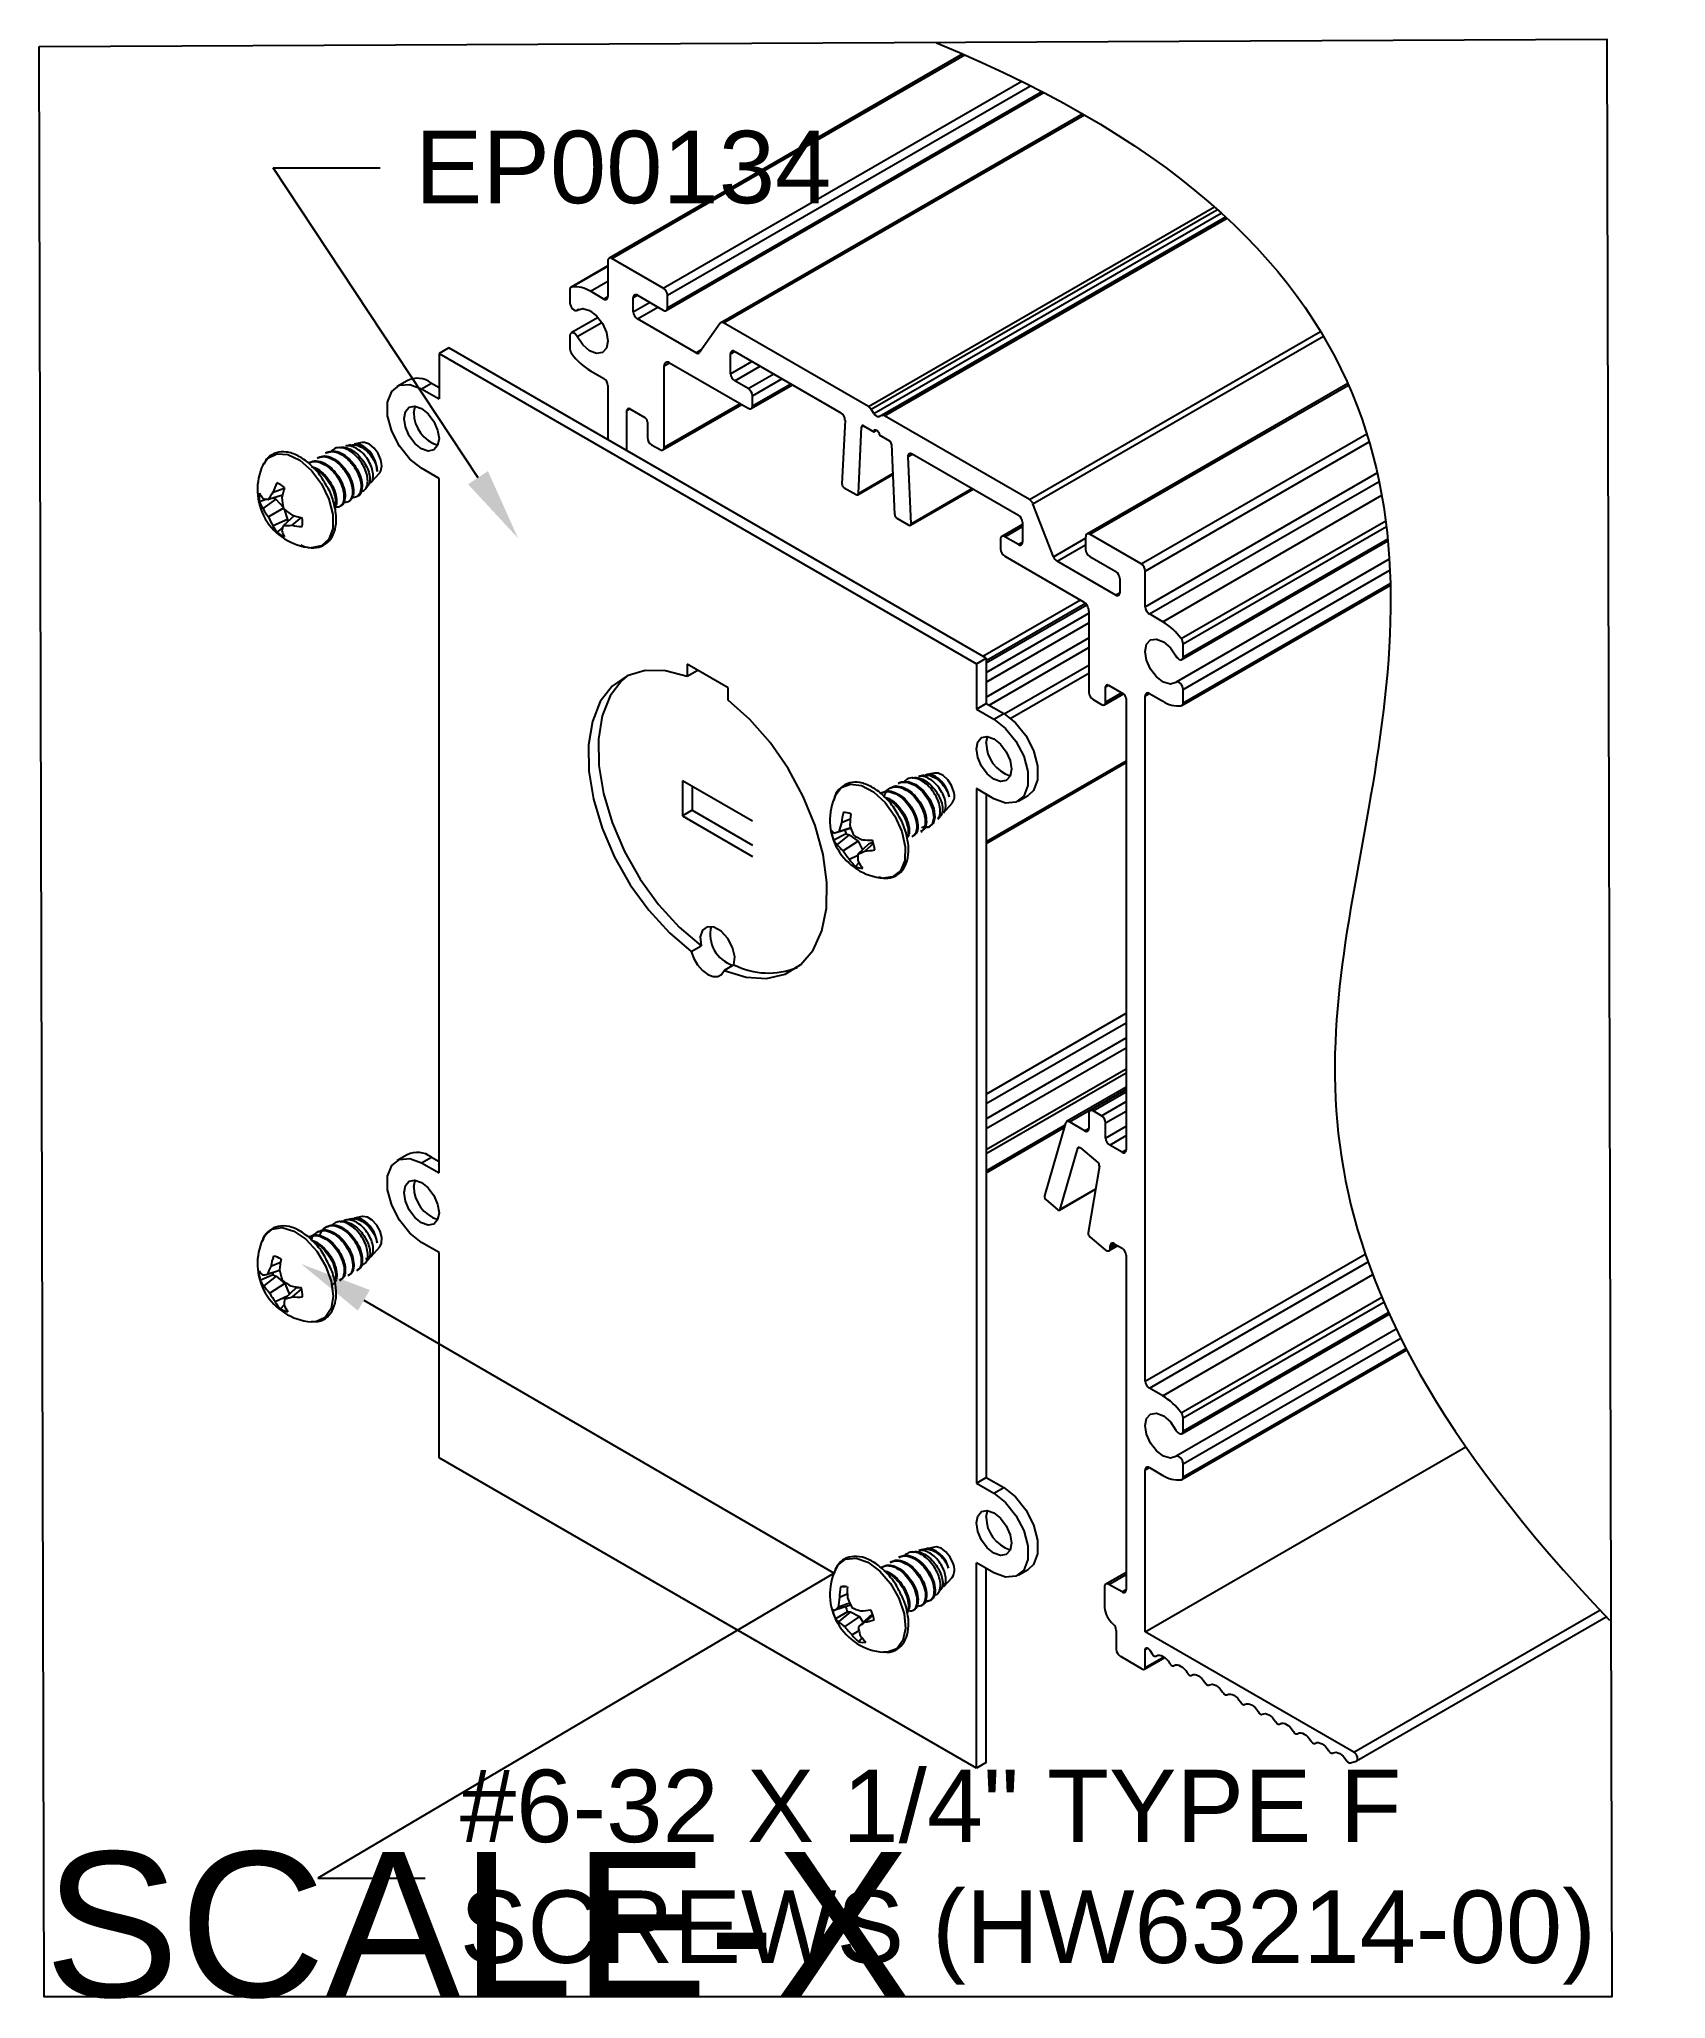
# Model space of a CAD drawing. Extents: x 0 to 4.21, y -5.05 to 0.02.
import ezdxf
from ezdxf import colors
from ezdxf.entities.mleader import LeaderData, LeaderLine
from ezdxf.math import Vec2, Vec3

# ---------------------------------------------------------------- set-up
doc = ezdxf.new("R2010")
doc.units = 0
doc.header["$LTSCALE"] = 0.5
doc.header["$MEASUREMENT"] = 0
for name, color, linetype in [('Dimension', 10, 'CONTINUOUS'), ('End Cap', 92, 'CONTINUOUS'), ('FAB DWG', 221, 'CONTINUOUS'), ('Hardware', 242, 'CONTINUOUS'), ('Housing', 150, 'CONTINUOUS')]:
    doc.layers.add(name, color=color, linetype=linetype)
doc.layers.add('Text-Unprinted', color=131, linetype='CONTINUOUS', plot=False)
doc.styles.add('LSAD_Standard', font='arial.ttf')

msp = doc.modelspace()

# ---------------------------------------------------------------- texts
at = {"layer": 'Text-Unprinted', "ltscale": 0.5, "transparency": 16777216, "style": 'LSAD_Standard'}
msp.add_attdef('SCALE-X', (0.0132, -5.0474), 'XEffectiveScaleFactor', height=0.375, dxfattribs=at)

# ---------------------------------------------------------------- linework, layer by layer
at = {"layer": 'Dimension', "transparency": 16777216}
msp.add_open_spline([(2.3219, 0.0092), (3.6173, -0.5248), (3.502, -2.0327), (3.1689, -3.1314), (4.0635, -4.0731)], degree=3, knots=[0, 0, 0, 0, 1, 1.936571, 1.936571, 1.936571, 1.936571], dxfattribs=at)
at = {"layer": 'End Cap', "transparency": 16777216}
for p, q in [((1.0601, -0.7804), (1.0347, -0.7951)), ((1.0347, -0.7951), (1.0347, -0.9123)), ((1.0347, -0.7951), (2.4254, -1.598)), ((2.4509, -1.5833), (1.0601, -0.7804)), ((0.9519, -0.8653), (0.9264, -0.88)), ((0.9894, -0.8862), (1.0149, -0.8715)), ((0.9894, -0.8862), (1.0347, -0.9123)), ((1.0149, -0.8715), (1.0347, -0.8829)), ((0.9696, -0.9483), (0.9728, -0.9309)), ((1.0347, -1.1181), (0.9894, -1.092)), ((1.0347, -2.9156), (1.0347, -1.1181)), ((1.7831, -1.6603), (1.677, -1.5991)), ((1.677, -1.5991), (1.677, -1.6305)), ((1.7025, -1.6158), (1.677, -1.6305)), ((1.7025, -1.6138), (1.7025, -1.6158)), ((2.4254, -1.598), (2.4509, -1.5833)), ((2.4254, -1.598), (2.4254, -1.7152)), ((2.4509, -1.5833), (2.4509, -1.7005)), ((1.7831, -1.6917), (1.7831, -1.6603)), ((2.4254, -1.7152), (2.4509, -1.7005)), ((2.4254, -1.7152), (2.4707, -1.7413)), ((2.4509, -1.7005), (2.4961, -1.7266)), ((2.4707, -1.7413), (2.4961, -1.7266)), ((2.4509, -1.8034), (2.454, -1.786)), ((1.8464, -2.0054), (1.6646, -1.9005)), ((1.6646, -1.9005), (1.6646, -1.9913)), ((1.6901, -1.9152), (1.6901, -1.9766)), ((2.4707, -1.9471), (2.4254, -1.9209)), ((2.4254, -1.9209), (2.4254, -3.7184)), ((1.6901, -1.9766), (1.6646, -1.9913)), ((1.6901, -1.9766), (1.8464, -2.0669)), ((2.4509, -1.9356), (2.4509, -3.7037)), ((2.5337, -1.9533), (2.5591, -1.9386)), ((1.6646, -1.9913), (1.8464, -2.0963)), ((1.6875, -2.3423), (1.7129, -2.3277)), ((1.7981, -2.3768), (1.7726, -2.3915)), ((0.9519, -2.8685), (0.9264, -2.8832)), ((0.9894, -2.8894), (1.0149, -2.8747)), ((0.9894, -2.8894), (1.0347, -2.9156)), ((1.0149, -2.8747), (1.0347, -2.8862)), ((0.9696, -2.9515), (0.9728, -2.9341)), ((1.0347, -3.1213), (0.9894, -3.0952)), ((1.0347, -3.653), (1.0347, -3.1213)), ((2.4254, -4.4559), (1.0347, -3.653)), ((2.4254, -3.7184), (2.4509, -3.7037)), ((2.4254, -3.7184), (2.4707, -3.7445)), ((2.4509, -3.7037), (2.4961, -3.7299)), ((2.4707, -3.7445), (2.4961, -3.7299)), ((2.4509, -3.8066), (2.454, -3.7892)), ((2.4707, -3.9503), (2.4254, -3.9242)), ((2.4254, -4.4559), (2.4254, -3.9242)), ((2.4509, -4.4412), (2.4509, -3.9389)), ((2.5337, -3.9566), (2.5591, -3.9419)), ((2.4509, -4.4412), (2.4254, -4.4559))]:
    msp.add_line(p, q, dxfattribs=at)
at = {"layer": 'End Cap', "transparency": 16777216, "flags": 128}
for points in [[(0.9894, -1.092), (0.959, -1.0682), (0.9322, -1.0348), (0.9123, -0.996), (0.9017, -0.9563), (0.9017, -0.9206), (0.9123, -0.8931), (0.9322, -0.8772), (0.959, -0.8748), (0.9894, -0.8862)], [(0.9442, -0.9629), (0.9476, -0.9449), (0.9574, -0.9336), (0.9721, -0.9308), (0.9894, -0.9368), (1.0067, -0.9508), (1.0214, -0.9706), (1.0312, -0.9932), (1.0347, -1.0152), (1.0312, -1.0332), (1.0214, -1.0445), (1.0067, -1.0474), (0.9894, -1.0413), (0.9721, -1.0274), (0.9574, -1.0076), (0.9476, -0.9849), (0.9442, -0.9629)], [(1.677, -1.6305), (1.6208, -1.6158), (1.5684, -1.6152), (1.5218, -1.6287), (1.4826, -1.6559), (1.4521, -1.6957), (1.4316, -1.7469), (1.4216, -1.8075), (1.4226, -1.8754), (1.4345, -1.9481), (1.457, -2.0232), (1.4891, -2.098), (1.5297, -2.1697), (1.5775, -2.2358), (1.6308, -2.2941), (1.6875, -2.3423)], [(1.5244, -1.6275), (1.508, -1.6412), (1.4776, -1.681), (1.457, -1.7322), (1.4471, -1.7928), (1.4481, -1.8607), (1.46, -1.9334), (1.4824, -2.0085), (1.5145, -2.0833), (1.5552, -2.155), (1.603, -2.2212), (1.6562, -2.2794), (1.7129, -2.3277)], [(1.7726, -2.3915), (1.8294, -2.4087), (1.8826, -2.4119), (1.9304, -2.401), (1.971, -2.3762), (2.0032, -2.3386), (2.0256, -2.2893), (2.0375, -2.2303), (2.0385, -2.1636), (2.0285, -2.0915), (2.008, -2.0166), (1.9775, -1.9416), (1.9383, -1.8691), (1.8917, -1.8018), (1.8393, -1.742), (1.7831, -1.6917)], [(2.4707, -1.7413), (2.5011, -1.7651), (2.5279, -1.7984), (2.5478, -1.8373), (2.5584, -1.877), (2.5584, -1.9127), (2.5478, -1.9402), (2.5279, -1.9561), (2.5011, -1.9584), (2.4707, -1.9471)], [(2.4961, -1.7266), (2.5266, -1.7504), (2.5534, -1.7837), (2.5733, -1.8226), (2.5839, -1.8623), (2.5839, -1.898), (2.5733, -1.9255), (2.5591, -1.9386)], [(2.4254, -1.8181), (2.4289, -1.8), (2.4387, -1.7888), (2.4534, -1.7859), (2.4707, -1.7919), (2.488, -1.8059), (2.5027, -1.8257), (2.5125, -1.8483), (2.5159, -1.8703), (2.5125, -1.8883), (2.5027, -1.8996), (2.488, -1.9025), (2.4707, -1.8964), (2.4534, -1.8825), (2.4387, -1.8627), (2.4289, -1.84), (2.4254, -1.8181)], [(1.7981, -2.3768), (1.8003, -2.3565), (1.7946, -2.3324), (1.7821, -2.309), (1.7649, -2.2901), (1.7461, -2.2792), (1.7289, -2.2782), (1.7164, -2.2873), (1.7107, -2.3048), (1.7129, -2.3277)], [(1.6875, -2.3423), (1.694, -2.3603), (1.7039, -2.3773), (1.7163, -2.3917), (1.7301, -2.4021), (1.7438, -2.4075), (1.7562, -2.4075), (1.7661, -2.402), (1.7726, -2.3915)], [(0.9894, -3.0952), (0.959, -3.0714), (0.9322, -3.0381), (0.9123, -2.9992), (0.9017, -2.9595), (0.9017, -2.9238), (0.9123, -2.8963), (0.9322, -2.8805), (0.959, -2.8781), (0.9894, -2.8894)], [(0.9442, -2.9662), (0.9476, -2.9482), (0.9574, -2.9369), (0.9721, -2.9341), (0.9894, -2.9401), (1.0067, -2.954), (1.0214, -2.9738), (1.0312, -2.9965), (1.0347, -3.0185), (1.0312, -3.0365), (1.0214, -3.0478), (1.0067, -3.0506), (0.9894, -3.0446), (0.9721, -3.0306), (0.9574, -3.0108), (0.9476, -2.9882), (0.9442, -2.9662)], [(2.4707, -3.7445), (2.5011, -3.7683), (2.5279, -3.8017), (2.5478, -3.8405), (2.5584, -3.8802), (2.5584, -3.916), (2.5478, -3.9434), (2.5279, -3.9593), (2.5011, -3.9617), (2.4707, -3.9503)], [(2.4961, -3.7299), (2.5266, -3.7536), (2.5534, -3.787), (2.5733, -3.8258), (2.5839, -3.8655), (2.5839, -3.9013), (2.5733, -3.9287), (2.5591, -3.9419)], [(2.4254, -3.8213), (2.4289, -3.8033), (2.4387, -3.792), (2.4534, -3.7892), (2.4707, -3.7952), (2.488, -3.8092), (2.5027, -3.829), (2.5125, -3.8516), (2.5159, -3.8736), (2.5125, -3.8916), (2.5027, -3.9029), (2.488, -3.9057), (2.4707, -3.8997), (2.4534, -3.8857), (2.4387, -3.8659), (2.4289, -3.8433), (2.4254, -3.8213)]]:
    msp.add_lwpolyline(points, dxfattribs=at)
at = {"layer": 'End Cap', "transparency": 16777216}
for centre, radius, start, end in [((0.9784, -0.9191), 0.06, 52.4853, 116.2043), ((1.0584, -0.9479), 0.0888, 180.1989, 252.3481), ((2.5397, -1.803), 0.0888, 180.1989, 252.3481), ((1.82, -2.2984), 0.0835, 165.5817, 252.9247), ((1.8876, -2.2002), 0.198, 243.1267, 291.8228), ((0.9784, -2.9223), 0.06, 52.4853, 116.2043), ((1.0584, -2.9512), 0.0888, 180.1989, 252.3481), ((2.5397, -3.8063), 0.0888, 180.1989, 252.3481)]:
    msp.add_arc(centre, radius, start, end, dxfattribs=at)
at = {"layer": 'Hardware', "transparency": 16777216}
for p, q in [((0.7219, -1.0639), (0.7191, -1.0655)), ((0.744, -1.0511), (0.7412, -1.0527)), ((0.777, -1.0378), (0.7711, -1.039)), ((0.8069, -1.0315), (0.7931, -1.0344)), ((0.8362, -1.0254), (0.8151, -1.0298)), ((0.5794, -1.0824), (0.5804, -1.0803)), ((0.6998, -1.0766), (0.697, -1.0782)), ((0.8586, -1.1291), (0.8814, -1.1037)), ((0.6293, -1.1618), (0.5932, -1.1728)), ((0.6342, -1.144), (0.6051, -1.1547)), ((0.8436, -1.1458), (0.85, -1.1386)), ((0.5892, -1.1719), (0.5698, -1.1789)), ((0.6121, -1.1719), (0.5792, -1.1961)), ((0.6323, -1.1953), (0.5932, -1.2178)), ((0.6067, -1.1687), (0.6121, -1.1719)), ((0.6121, -1.1719), (0.6316, -1.1924)), ((0.6597, -1.2146), (0.6323, -1.2403)), ((0.6344, -1.1973), (0.6425, -1.2244)), ((0.7771, -1.1913), (0.7798, -1.1898)), ((0.7992, -1.1786), (0.8019, -1.177)), ((0.6425, -1.2244), (0.6051, -1.2408)), ((0.6425, -1.2244), (0.6425, -1.2307)), ((0.6777, -1.2193), (0.6538, -1.2391)), ((2.2042, -1.9184), (2.2014, -1.92)), ((2.2263, -1.9056), (2.2235, -1.9072)), ((2.2596, -1.8926), (2.2534, -1.8939)), ((2.2895, -1.8863), (2.2755, -1.8893)), ((2.3174, -1.8805), (2.2974, -1.8847)), ((2.1821, -1.9311), (2.1793, -1.9327)), ((2.3405, -1.9834), (2.3626, -1.9588)), ((2.0932, -2.0255), (2.0587, -2.0365)), ((2.1004, -2.0226), (2.0698, -2.0324)), ((2.0988, -2.0001), (2.0762, -2.0095)), ((2.1005, -2.0229), (2.0932, -2.0255)), ((2.3255, -2.0002), (2.3321, -1.9928)), ((2.0881, -2.0383), (2.0561, -2.0546)), ((2.0965, -2.0403), (2.0652, -2.0656)), ((2.1196, -2.0565), (2.0808, -2.082)), ((2.0881, -2.0383), (2.0965, -2.0403)), ((2.0965, -2.0403), (2.1196, -2.0565)), ((2.1478, -2.0631), (2.1182, -2.0909)), ((2.1196, -2.0565), (2.1309, -2.079)), ((2.1591, -2.0627), (2.1367, -2.0825)), ((2.1478, -2.0631), (2.1582, -2.0595)), ((2.2594, -2.0458), (2.2621, -2.0443)), ((2.2815, -2.0331), (2.2842, -2.0315)), ((2.1182, -2.0938), (2.0973, -2.1043)), ((2.1216, -2.1129), (2.1125, -2.1226)), ((0.7778, -3.0409), (0.7718, -3.0422)), ((0.8076, -3.0346), (0.7938, -3.0375)), ((0.8362, -3.0286), (0.8158, -3.0329)), ((0.7004, -3.0795), (0.6976, -3.0811)), ((0.7225, -3.0668), (0.7197, -3.0684)), ((0.7446, -3.054), (0.7418, -3.0556)), ((0.844, -3.1486), (0.8505, -3.1414)), ((0.859, -3.1318), (0.8814, -3.1069)), ((0.6048, -3.179), (0.5721, -3.1935)), ((0.6135, -3.1824), (0.5815, -3.2073)), ((0.6223, -3.1683), (0.5904, -3.1782)), ((0.6244, -3.1474), (0.5993, -3.1573)), ((0.6048, -3.179), (0.6135, -3.1824)), ((0.6135, -3.1824), (0.6361, -3.2017)), ((0.7777, -3.1943), (0.7804, -3.1927)), ((0.7998, -3.1815), (0.8025, -3.1799)), ((0.8219, -3.1688), (0.8271, -3.1657)), ((0.6361, -3.2017), (0.5966, -3.2263)), ((0.6427, -3.2342), (0.6111, -3.2491)), ((0.6652, -3.2131), (0.6351, -3.2414)), ((0.6361, -3.2017), (0.6475, -3.2297)), ((0.679, -3.2155), (0.6551, -3.2361)), ((0.6652, -3.2131), (0.676, -3.2116)), ((0.6335, -3.2579), (0.6241, -3.267)), ((2.2604, -3.8957), (2.254, -3.8971)), ((2.2903, -3.8894), (2.276, -3.8924)), ((2.3174, -3.8837), (2.298, -3.8878)), ((2.1827, -3.934), (2.1799, -3.9356)), ((2.2048, -3.9213), (2.202, -3.9229)), ((2.2269, -3.9085), (2.2241, -3.9101)), ((2.0914, -4.0053), (2.0713, -4.0144)), ((2.0869, -3.9862), (2.0735, -3.9862)), ((2.326, -4.0029), (2.3327, -3.9954)), ((2.341, -3.9861), (2.3626, -3.962)), ((2.0944, -4.0361), (2.0592, -4.0472)), ((2.0915, -4.0509), (2.0607, -4.0693)), ((2.0978, -4.0292), (2.068, -4.0393)), ((2.0994, -4.0511), (2.069, -4.0767)), ((2.0915, -4.0509), (2.0994, -4.0511)), ((2.0994, -4.0326), (2.0944, -4.0361)), ((2.0994, -4.0511), (2.1226, -4.063)), ((2.2599, -4.0488), (2.2627, -4.0472)), ((2.282, -4.036), (2.2848, -4.0344)), ((2.1226, -4.063), (2.0848, -4.0896)), ((2.1216, -4.1008), (2.1035, -4.1106)), ((2.1492, -4.0637), (2.12, -4.0905)), ((2.1226, -4.063), (2.1325, -4.079)), ((2.1572, -4.0595), (2.1363, -4.0783)), ((2.1492, -4.0637), (2.1568, -4.0583)), ((2.1301, -4.1184), (2.1213, -4.129))]:
    msp.add_line(p, q, dxfattribs=at)
at = {"layer": 'Hardware', "transparency": 16777216, "flags": 128}
for points in [[(0.5804, -1.0803), (0.5917, -1.0655), (0.6146, -1.0544), (0.6431, -1.0564), (0.6741, -1.0713), (0.7043, -1.0976), (0.7303, -1.1323), (0.7494, -1.1717), (0.7596, -1.2115), (0.7596, -1.2475), (0.7494, -1.2756), (0.7303, -1.293), (0.7043, -1.2976), (0.7035, -1.2975)], [(0.887, -1.0858), (0.8845, -1.07), (0.8775, -1.0537), (0.8669, -1.0395), (0.8545, -1.0294), (0.842, -1.0251), (0.8362, -1.0254)], [(0.8814, -1.1037), (0.8845, -1.0987), (0.887, -1.0858)], [(2.0606, -1.9375), (2.0755, -1.9184), (2.0993, -1.909), (2.1283, -1.9127), (2.1595, -1.9293), (2.1893, -1.9569), (2.2146, -1.9924), (2.2326, -2.0321), (2.2414, -2.0717), (2.24, -2.1068), (2.2286, -2.1337), (2.2085, -2.1494), (2.1848, -2.1526)], [(2.2241, -1.9081), (2.2279, -1.9052), (2.246, -1.9039), (2.2661, -1.912), (2.2861, -1.9285), (2.3017, -1.9498), (2.3121, -1.9738), (2.3152, -1.9961), (2.311, -2.0127), (2.3, -2.0219), (2.2846, -2.0216), (2.2846, -2.0216)], [(2.2269, -1.9065), (2.2306, -1.9036), (2.2487, -1.9023), (2.2689, -1.9104), (2.2889, -1.9269), (2.3045, -1.9482), (2.3149, -1.9722), (2.318, -1.9945), (2.3137, -2.0111), (2.3028, -2.0203), (2.2874, -2.02), (2.2874, -2.02)], [(2.3669, -1.9295), (2.361, -1.9131), (2.3513, -1.8981), (2.3392, -1.8867), (2.3265, -1.8808), (2.3174, -1.8805)], [(0.8866, -3.0828), (0.8822, -3.0665), (0.8735, -3.0508), (0.862, -3.0381), (0.8493, -3.0302), (0.8374, -3.0284), (0.8362, -3.0286)], [(0.5794, -3.0857), (0.5834, -3.0785), (0.6027, -3.0614), (0.6288, -3.057), (0.659, -3.0658), (0.6901, -3.0869), (0.7185, -3.118), (0.7413, -3.1556), (0.7559, -3.1958), (0.7608, -3.2342), (0.7555, -3.2665), (0.7405, -3.2894), (0.7175, -3.3003), (0.7035, -3.3008)], [(0.8814, -3.1069), (0.8861, -3.0972), (0.8866, -3.0828)], [(2.3651, -3.9261), (2.3575, -3.91), (2.3466, -3.8962), (2.334, -3.8868), (2.3217, -3.8834), (2.3174, -3.8837)], [(2.0606, -3.9408), (2.0667, -3.9306), (2.087, -3.9152), (2.1139, -3.9125), (2.1444, -3.9231), (2.1753, -3.9456), (2.2031, -3.9778), (2.225, -4.016), (2.2384, -4.0562), (2.242, -4.094), (2.2353, -4.1253), (2.2192, -4.1466), (2.1952, -4.1558), (2.1848, -4.1559)]]:
    msp.add_lwpolyline(points, dxfattribs=at)
at = {"layer": 'Hardware', "transparency": 16777216}
for centre, radius, start, end in [((0.795, -1.101), 0.0799, 0.7404, 55.3724), ((0.7159, -1.147), 0.151, 154.7008, 265.2938), ((0.6435, -1.1675), 0.0746, 171.1794, 188.8206), ((0.627, -1.1265), 0.0644, 207.294, 222.063), ((0.7378, -1.2547), 0.1662, 143.0124, 150.4521), ((0.788, -1.2145), 0.1925, 153.8836, 161.8938), ((0.5882, -1.1994), 0.0746, 51.1806, 68.8248), ((0.9179, -1.2307), 0.2967, 162.4504, 167.78), ((0.639, -1.152), 0.0742, 201.2615, 216.3895), ((0.6069, -1.0773), 0.0964, 253.2757, 261.8218), ((0.7029, -1.1317), 0.1394, 207.4879, 218.1386), ((0.8507, -1.1467), 0.2238, 185.4463, 192.5419), ((0.7836, -1.0304), 0.2238, 227.4587, 234.5541), ((0.7444, -0.9302), 0.2967, 252.2217, 257.5505), ((0.7227, -1.1659), 0.1395, 201.8619, 212.512), ((0.6731, -1.2111), 0.0743, 203.6114, 218.7372), ((0.662, -1.1994), 0.0746, 231.1806, 248.8248), ((0.7217, -1.2761), 0.0964, 158.1864, 166.735), ((0.6892, -1.2342), 0.0645, 197.9392, 212.7056), ((0.6335, -1.0741), 0.1662, 269.5543, 276.9926), ((0.6934, -1.0508), 0.1925, 258.1085, 266.1181), ((0.6067, -1.2313), 0.0746, 351.1794, 8.8206), ((2.28, -1.9549), 0.0762, 9.3962, 65.8787), ((2.1972, -2.0021), 0.151, 154.7008, 265.2938), ((2.3376, -1.9401), 0.0312, 323.2281, 19.9777), ((2.2179, -2.0619), 0.1511, 159.7244, 168.7667), ((2.2552, -2.0275), 0.1799, 165.3364, 174.2544), ((2.0802, -2.0286), 0.0467, 64.6064, 88.7727), ((2.1736, -2.0114), 0.0897, 190.6804, 197.4759), ((2.3457, -2.0185), 0.2476, 172.5763, 179.1286), ((2.3052, -1.9592), 0.2144, 195.0024, 202.5129), ((2.0741, -2.0103), 0.0304, 218.8533, 239.5416), ((2.1568, -2.0189), 0.1068, 185.6133, 199.4921), ((2.091, -2.0349), 0.0401, 209.4298, 229.9522), ((2.3082, -2.6948), 0.704, 109.7998, 110.7554), ((2.1517, -1.9993), 0.1089, 217.4568, 229.4038), ((2.2249, -1.8453), 0.2286, 238.9967, 245.5368), ((2.1604, -1.6288), 0.4257, 265.9379, 269.484), ((2.0559, -2.0901), 0.1068, 5.6133, 19.4921), ((2.2175, -1.9978), 0.1605, 211.6372, 221.5465), ((2.1894, -2.0434), 0.1103, 213.4735, 225.8343), ((2.1325, -2.0804), 0.0467, 244.6064, 268.7727), ((2.0009, -1.8077), 0.3065, 292.5004, 296.3013), ((2.2261, -2.0942), 0.1079, 178.2217, 188.1245), ((2.2135, -2.0569), 0.1079, 209.1337, 220.5386), ((2.1244, -1.8532), 0.2296, 273.0855, 279.4804), ((0.7958, -3.1046), 0.0794, 5.8913, 60.7742), ((0.7159, -3.1502), 0.151, 154.7008, 265.2938), ((0.7803, -3.1923), 0.1843, 160.4746, 169.0462), ((0.5955, -3.1876), 0.0579, 58.1508, 79.0536), ((0.8865, -3.1924), 0.2659, 168.2746, 174.3279), ((0.6058, -3.1453), 0.0439, 212.8046, 230.4782), ((0.6616, -3.1695), 0.0927, 179.7067, 194.9638), ((0.6213, -3.17), 0.0545, 205.5267, 223.1686), ((0.5729, -3.0241), 0.1551, 271.8309, 276.47), ((0.735, -3.2274), 0.1527, 152.679, 161.2227), ((0.6856, -3.1609), 0.0828, 189.1063, 192.6176), ((0.8378, -3.1247), 0.2198, 190.869, 198.1928), ((0.7631, -3.0114), 0.2261, 233.5871, 240.4153), ((0.6851, -3.1405), 0.1232, 212.8092, 224.1035), ((0.7322, -3.1561), 0.1527, 207.3799, 217.559), ((0.731, -3.2579), 0.0973, 170.2394, 180.0597), ((0.5922, -3.0366), 0.2092, 281.8252, 287.4947), ((0.7149, -2.8656), 0.3482, 259.5053, 263.9369), ((0.6693, -3.0291), 0.2075, 266.0792, 273.3077), ((0.5886, -3.2358), 0.0927, 359.7067, 14.9638), ((0.6935, -3.2028), 0.0945, 209.3252, 222.7108), ((0.6547, -3.2177), 0.0579, 238.1508, 259.0536), ((0.7137, -3.2214), 0.0879, 204.5598, 217.2306), ((2.2858, -3.9539), 0.0694, 13.0726, 73.4419), ((2.1972, -4.0053), 0.151, 154.7008, 265.2938), ((2.3322, -3.9419), 0.0365, 326.4549, 25.6815), ((2.2461, -4.0138), 0.1748, 170.9115, 180.196), ((2.0816, -4.0213), 0.036, 74.1953, 102.9431), ((2.3188, -3.9964), 0.2275, 177.5402, 184.6644), ((2.0637, -4.029), 0.0187, 231.9857, 256.0455), ((2.1714, -4.0181), 0.122, 192.1324, 204.8334), ((2.1148, -4.1006), 0.0771, 127.3904, 136.1643), ((2.2221, -4.0474), 0.1544, 167.6348, 176.9814), ((2.1839, -4.0116), 0.1004, 195.4639, 203.0319), ((2.2837, -3.9451), 0.204, 200.0145, 207.7896), ((2.1974, -3.8227), 0.237, 246.575, 252.5814), ((2.0715, -3.3837), 0.6674, 274.7206, 276.9229), ((2.0413, -4.0974), 0.122, 12.1324, 24.8334), ((2.0809, -4.0548), 0.0248, 215.7032, 241.4941), ((2.1343, -4.0135), 0.0908, 224.0601, 236.9813), ((2.2179, -3.9897), 0.1664, 216.901, 226.5866), ((1.5326, -3.2882), 0.9943, 306.2094, 307.3823), ((2.2453, -4.0761), 0.1261, 186.5609, 196.1178), ((2.0748, -3.8015), 0.2836, 282.5342, 287.6019), ((2.2042, -4.0309), 0.1285, 218.365, 229.767), ((2.1311, -4.0943), 0.036, 254.1953, 282.9431), ((2.2341, -4.036), 0.1332, 214.3188, 224.5034)]:
    msp.add_arc(centre, radius, start, end, dxfattribs=at)
for points, knots in [([(0.7448, -1.1392), (0.7389, -1.129), (0.7263, -1.1068), (0.7, -1.079), (0.6701, -1.058), (0.6403, -1.0481), (0.6129, -1.05), (0.5918, -1.0614), (0.5844, -1.0753), (0.5813, -1.081)], [0, 0, 0, 0, 0.133442, 0.2897, 0.446959, 0.605887, 0.746959, 0.897219, 1, 1, 1, 1]), ([(0.7192, -1.0655), (0.7247, -1.0635), (0.7357, -1.0595), (0.7565, -1.0659), (0.7769, -1.0805), (0.7946, -1.1015), (0.8067, -1.1258), (0.8121, -1.1494), (0.8096, -1.1682), (0.8008, -1.1801), (0.7915, -1.1803), (0.7872, -1.1804)], [0, 0, 0, 0, 0.1140894, 0.2265329, 0.3389764, 0.4543882, 0.5652111, 0.6796163, 0.7940216, 0.9048445, 1, 1, 1, 1]), ([(0.7219, -1.0639), (0.7275, -1.0619), (0.7385, -1.0579), (0.7593, -1.0643), (0.7797, -1.0789), (0.7974, -1.0999), (0.8095, -1.1242), (0.8149, -1.1479), (0.812, -1.166), (0.8067, -1.1762), (0.802, -1.1769), (0.8019, -1.1769)], [0, 0, 0, 0, 0.125903, 0.24999, 0.374077, 0.50144, 0.623738, 0.74999, 0.876242, 0.998541, 1, 1, 1, 1]), ([(0.7413, -1.0528), (0.7468, -1.0507), (0.7578, -1.0467), (0.7786, -1.0532), (0.799, -1.0677), (0.8167, -1.0887), (0.8288, -1.1131), (0.8342, -1.1366), (0.8317, -1.1555), (0.8229, -1.1673), (0.8136, -1.1675), (0.8093, -1.1677)], [0, 0, 0, 0, 0.1140894, 0.2265329, 0.3389764, 0.4543882, 0.5652111, 0.6796163, 0.7940216, 0.9048445, 1, 1, 1, 1]), ([(0.744, -1.0512), (0.7496, -1.0491), (0.7606, -1.0451), (0.7814, -1.0516), (0.8018, -1.0661), (0.8195, -1.0872), (0.8316, -1.1114), (0.837, -1.1352), (0.8341, -1.1533), (0.8288, -1.1634), (0.8241, -1.1642), (0.824, -1.1642)], [0, 0, 0, 0, 0.125903, 0.24999, 0.374077, 0.50144, 0.623738, 0.74999, 0.876242, 0.998541, 1, 1, 1, 1]), ([(0.8335, -1.1511), (0.8341, -1.1511), (0.8388, -1.1513), (0.845, -1.1453), (0.8504, -1.1335), (0.8503, -1.1167), (0.8452, -1.0975), (0.8353, -1.0779), (0.8215, -1.0604), (0.8052, -1.0468), (0.7882, -1.0388), (0.7724, -1.0379), (0.7613, -1.0414), (0.7576, -1.0469), (0.7566, -1.0483)], [0, 0, 0, 0, 0.013765, 0.106757, 0.199636, 0.294102, 0.388818, 0.483449, 0.579428, 0.675867, 0.772246, 0.869739, 0.967899, 1, 1, 1, 1]), ([(0.7771, -1.0385), (0.7807, -1.0378), (0.7893, -1.0363), (0.805, -1.0418), (0.8217, -1.0531), (0.8367, -1.0691), (0.848, -1.0876), (0.8548, -1.1066), (0.8563, -1.1231), (0.8542, -1.1342), (0.8505, -1.1373), (0.8494, -1.1381)], [0, 0, 0, 0, 0.092761, 0.219048, 0.345275, 0.468342, 0.591548, 0.714701, 0.834913, 0.955038, 1, 1, 1, 1]), ([(0.8584, -1.1288), (0.8587, -1.1286), (0.8618, -1.1266), (0.8643, -1.1178), (0.8645, -1.1035), (0.8598, -1.0863), (0.8509, -1.069), (0.8385, -1.0534), (0.8238, -1.0412), (0.8088, -1.0346), (0.798, -1.0326), (0.7937, -1.0345), (0.7932, -1.0347)], [0, 0, 0, 0, 0.014877, 0.132647, 0.252686, 0.373089, 0.493359, 0.615552, 0.73841, 0.861176, 0.985524, 1, 1, 1, 1]), ([(0.8071, -1.0323), (0.8093, -1.0317), (0.8156, -1.03), (0.8283, -1.0336), (0.8428, -1.0422), (0.8561, -1.0551), (0.8665, -1.0704), (0.8733, -1.0864), (0.8744, -1.0956), (0.8749, -1.1)], [0, 0, 0, 0, 0.084186, 0.241218, 0.3982, 0.551458, 0.70401, 0.856533, 1, 1, 1, 1]), ([(0.8404, -1.0353), (0.8359, -1.0331), (0.8269, -1.0287), (0.819, -1.0295), (0.8151, -1.0299)], [0, 0, 0, 0, 0.510998, 1, 1, 1, 1]), ([(0.816, -1.0315), (0.8181, -1.0308), (0.8246, -1.0287), (0.8336, -1.0317), (0.8396, -1.0349), (0.8404, -1.0353)], [0, 0, 0, 0, 0.297807, 0.902635, 1, 1, 1, 1]), ([(0.6971, -1.0783), (0.7026, -1.0762), (0.7136, -1.0722), (0.7344, -1.0787), (0.7548, -1.0932), (0.7726, -1.1143), (0.7846, -1.1386), (0.79, -1.1621), (0.7875, -1.181), (0.7787, -1.1928), (0.7694, -1.1931), (0.7651, -1.1932)], [0, 0, 0, 0, 0.1140894, 0.2265329, 0.3389764, 0.4543882, 0.5652111, 0.6796163, 0.7940216, 0.9048445, 1, 1, 1, 1]), ([(0.6998, -1.0767), (0.7054, -1.0747), (0.7164, -1.0706), (0.7372, -1.0771), (0.7576, -1.0916), (0.7753, -1.1127), (0.7874, -1.1369), (0.7928, -1.1607), (0.79, -1.1788), (0.7846, -1.189), (0.7799, -1.1897), (0.7798, -1.1897)], [0, 0, 0, 0, 0.125903, 0.24999, 0.374077, 0.50144, 0.623738, 0.74999, 0.876242, 0.998541, 1, 1, 1, 1]), ([(0.7048, -1.0882), (0.7082, -1.089), (0.7182, -1.0912), (0.7356, -1.1047), (0.7532, -1.1253), (0.7654, -1.1499), (0.7703, -1.1728), (0.7696, -1.1888), (0.7654, -1.1933), (0.7645, -1.1943)], [0, 0, 0, 0, 0.088251, 0.259816, 0.435909, 0.605001, 0.779559, 0.954117, 1, 1, 1, 1]), ([(0.7106, -1.0923), (0.7112, -1.0925), (0.7183, -1.0944), (0.7328, -1.1066), (0.7505, -1.1269), (0.7625, -1.1513), (0.7682, -1.1751), (0.7655, -1.1868), (0.7642, -1.1926)], [0, 0, 0, 0, 0.015934, 0.211396, 0.412018, 0.604662, 0.803535, 1, 1, 1, 1]), ([(0.6768, -1.2899), (0.6781, -1.2907), (0.6895, -1.2974), (0.7101, -1.2991), (0.7363, -1.2936), (0.7558, -1.2763), (0.7671, -1.2506), (0.77, -1.2184), (0.7634, -1.1819), (0.7542, -1.154), (0.7458, -1.1408), (0.7448, -1.1392)], [0, 0, 0, 0, 0.018689, 0.164198, 0.291188, 0.425503, 0.557667, 0.695063, 0.837106, 0.979533, 1, 1, 1, 1]), ([(0.631, -1.2443), (0.6302, -1.245), (0.6249, -1.2494), (0.6196, -1.2539), (0.6152, -1.2576)], [0, 0, 0, 0, 0.160972, 1, 1, 1, 1]), ([(2.22, -1.9846), (2.2167, -1.9788), (2.2067, -1.961), (2.1837, -1.9365), (2.1541, -1.9145), (2.1244, -1.9038), (2.0963, -1.9042), (2.0735, -1.9169), (2.0601, -1.9341), (2.0576, -1.9475), (2.0569, -1.9513)], [0, 0, 0, 0, 0.07273, 0.222614, 0.373387, 0.525734, 0.661704, 0.806727, 0.946142, 1, 1, 1, 1]), ([(2.1827, -1.932), (2.1839, -1.931), (2.1894, -1.9261), (2.2045, -1.9267), (2.2249, -1.9345), (2.2451, -1.9513), (2.2613, -1.9736), (2.2719, -1.9981), (2.275, -2.0205), (2.2713, -2.0372), (2.2645, -2.0415), (2.2616, -2.0433)], [0, 0, 0, 0, 0.034409, 0.158496, 0.282583, 0.409946, 0.532244, 0.658496, 0.784748, 0.907047, 1, 1, 1, 1]), ([(2.1868, -1.9424), (2.1882, -1.9375), (2.1915, -1.926), (2.205, -1.9165), (2.2235, -1.9151), (2.2443, -1.9235), (2.2644, -1.9401), (2.2807, -1.9625), (2.2913, -1.9869), (2.2943, -2.0093), (2.2906, -2.026), (2.2838, -2.0303), (2.2809, -2.0322)], [0, 0, 0, 0, 0.077299, 0.184822, 0.28958, 0.394337, 0.50186, 0.605108, 0.711693, 0.818279, 0.921526, 1, 1, 1, 1]), ([(2.2048, -1.9193), (2.206, -1.9182), (2.2115, -1.9133), (2.2265, -1.9139), (2.247, -1.9218), (2.2672, -1.9385), (2.2834, -1.9609), (2.294, -1.9853), (2.2971, -2.0077), (2.2934, -2.0244), (2.2866, -2.0287), (2.2836, -2.0306)], [0, 0, 0, 0, 0.034409, 0.158496, 0.282583, 0.409946, 0.532244, 0.658496, 0.784748, 0.907047, 1, 1, 1, 1]), ([(2.3254, -2.0002), (2.3276, -1.9968), (2.3319, -1.9901), (2.3326, -1.9737), (2.3282, -1.955), (2.3189, -1.9354), (2.3058, -1.9175), (2.2898, -1.9033), (2.2728, -1.8945), (2.2569, -1.8924), (2.245, -1.8955), (2.2406, -1.9012), (2.2392, -1.903)], [0, 0, 0, 0, 0.101277, 0.204699, 0.309889, 0.415356, 0.520729, 0.627604, 0.73499, 0.842309, 0.950869, 1, 1, 1, 1]), ([(2.2596, -1.893), (2.2641, -1.8925), (2.2736, -1.8914), (2.2901, -1.898), (2.3067, -1.9101), (2.3209, -1.9265), (2.3315, -1.9452), (2.3376, -1.9637), (2.3382, -1.9796), (2.3358, -1.9896), (2.3323, -1.992), (2.3318, -1.9924)], [0, 0, 0, 0, 0.113076, 0.240193, 0.364129, 0.488205, 0.612228, 0.733288, 0.854261, 0.97519, 1, 1, 1, 1]), ([(2.3404, -1.9834), (2.3423, -1.9805), (2.3461, -1.9745), (2.3466, -1.9601), (2.3427, -1.9435), (2.3343, -1.9261), (2.3225, -1.9102), (2.3081, -1.8975), (2.293, -1.8901), (2.2817, -1.8875), (2.2767, -1.8895), (2.2756, -1.8899)], [0, 0, 0, 0, 0.116199, 0.234626, 0.355335, 0.47641, 0.597351, 0.720227, 0.84377, 0.967221, 1, 1, 1, 1]), ([(2.2897, -1.887), (2.2926, -1.8864), (2.2998, -1.885), (2.313, -1.8894), (2.3275, -1.8987), (2.3402, -1.912), (2.3501, -1.9275), (2.3535, -1.9376), (2.3552, -1.9425)], [0, 0, 0, 0, 0.125354, 0.306307, 0.482967, 0.658813, 0.834626, 1, 1, 1, 1]), ([(2.3112, -1.8854), (2.3068, -1.8845), (2.2993, -1.8831), (2.2936, -1.8863), (2.2913, -1.8876)], [0, 0, 0, 0, 0.591768, 1, 1, 1, 1]), ([(2.2918, -1.8883), (2.2928, -1.8874), (2.2971, -1.8836), (2.3045, -1.8839), (2.3104, -1.8852), (2.3112, -1.8854)], [0, 0, 0, 0, 0.192833, 0.888079, 1, 1, 1, 1]), ([(2.1799, -1.9336), (2.1811, -1.9326), (2.1867, -1.9277), (2.2017, -1.9283), (2.2221, -1.9361), (2.2423, -1.9529), (2.2586, -1.9752), (2.2692, -1.9997), (2.2722, -2.0221), (2.2685, -2.0388), (2.2617, -2.0431), (2.2588, -2.0449)], [0, 0, 0, 0, 0.034409, 0.158496, 0.282583, 0.409946, 0.532244, 0.658496, 0.784748, 0.907047, 1, 1, 1, 1]), ([(2.1868, -1.9424), (2.1921, -1.9441), (2.2042, -1.948), (2.223, -1.9642), (2.2393, -1.9864), (2.2497, -2.0107), (2.2532, -2.0329), (2.2496, -2.0427), (2.248, -2.0473)], [0, 0, 0, 0, 0.137774, 0.318145, 0.491345, 0.670144, 0.848943, 1, 1, 1, 1]), ([(2.1916, -1.947), (2.1944, -1.9479), (2.204, -1.9513), (2.2202, -1.9659), (2.2365, -1.988), (2.2469, -2.0123), (2.2504, -2.0338), (2.2471, -2.0432), (2.2456, -2.0472)], [0, 0, 0, 0, 0.078183, 0.274939, 0.463871, 0.658911, 0.853951, 1, 1, 1, 1]), ([(2.172, -2.149), (2.1779, -2.1507), (2.1928, -2.1549), (2.2152, -2.1493), (2.2356, -2.1335), (2.2477, -2.1083), (2.2513, -2.0767), (2.2458, -2.0404), (2.2348, -2.008), (2.2237, -1.9905), (2.22, -1.9846)], [0, 0, 0, 0, 0.08647, 0.217391, 0.356133, 0.491952, 0.632582, 0.778402, 0.924866, 1, 1, 1, 1]), ([(0.8337, -3.1536), (0.8361, -3.1532), (0.8423, -3.1521), (0.8485, -3.1432), (0.8514, -3.1289), (0.8489, -3.1108), (0.8414, -3.0912), (0.8296, -3.0723), (0.8145, -3.0564), (0.7976, -3.0453), (0.7811, -3.0406), (0.7667, -3.0421), (0.7603, -3.0481), (0.7574, -3.0508)], [0, 0, 0, 0, 0.058406, 0.151973, 0.245428, 0.340479, 0.435781, 0.530997, 0.627571, 0.724607, 0.821583, 0.919679, 1, 1, 1, 1]), ([(0.778, -3.0416), (0.7791, -3.0411), (0.7848, -3.0389), (0.7978, -3.0418), (0.8146, -3.0501), (0.8307, -3.0642), (0.8437, -3.0818), (0.8527, -3.1008), (0.8567, -3.1185), (0.8561, -3.1331), (0.852, -3.1386), (0.8501, -3.1411)], [0, 0, 0, 0, 0.033343, 0.160136, 0.286867, 0.410427, 0.534126, 0.657772, 0.778466, 0.899071, 1, 1, 1, 1]), ([(0.8441, -3.1365), (0.8449, -3.1367), (0.8496, -3.1382), (0.8564, -3.1352), (0.863, -3.1273), (0.8654, -3.1144), (0.8632, -3.0984), (0.8564, -3.081), (0.8458, -3.0643), (0.8322, -3.0502), (0.817, -3.0403), (0.8023, -3.0363), (0.7915, -3.0368), (0.7873, -3.0403), (0.7864, -3.041)], [0, 0, 0, 0, 0.017622, 0.110996, 0.204465, 0.297796, 0.392924, 0.488341, 0.583652, 0.680489, 0.777851, 0.87514, 0.973684, 1, 1, 1, 1]), ([(0.8076, -3.0348), (0.8079, -3.0347), (0.8119, -3.0328), (0.8222, -3.0346), (0.8366, -3.0405), (0.8508, -3.0517), (0.8626, -3.066), (0.8712, -3.0819), (0.8736, -3.0917), (0.8747, -3.0964)], [0, 0, 0, 0, 0.011354, 0.180875, 0.350341, 0.515787, 0.68047, 0.845124, 1, 1, 1, 1]), ([(0.8143, -3.0348), (0.8153, -3.0342), (0.8201, -3.0314), (0.8278, -3.0329), (0.8337, -3.035), (0.8346, -3.0353)], [0, 0, 0, 0, 0.181051, 0.886445, 1, 1, 1, 1]), ([(0.8346, -3.0353), (0.83, -3.0337), (0.8233, -3.0314), (0.8177, -3.0331), (0.8159, -3.0336)], [0, 0, 0, 0, 0.674984, 1, 1, 1, 1]), ([(0.7469, -3.1476), (0.744, -3.1414), (0.7353, -3.1228), (0.7136, -3.0958), (0.685, -3.0702), (0.6543, -3.0546), (0.6251, -3.0507), (0.6001, -3.0593), (0.5837, -3.0741), (0.5794, -3.0879), (0.5779, -3.0926)], [0, 0, 0, 0, 0.073936, 0.219687, 0.366064, 0.51376, 0.662667, 0.792242, 0.928825, 1, 1, 1, 1]), ([(0.6983, -3.0823), (0.7012, -3.0804), (0.709, -3.0755), (0.7265, -3.0782), (0.7472, -3.0892), (0.7665, -3.1081), (0.781, -3.1315), (0.7894, -3.1559), (0.7898, -3.1767), (0.785, -3.1901), (0.7789, -3.1924), (0.777, -3.1931)], [0, 0, 0, 0, 0.075278, 0.199365, 0.323452, 0.450815, 0.573113, 0.699365, 0.825617, 0.947915, 1, 1, 1, 1]), ([(0.701, -3.0807), (0.704, -3.0788), (0.7118, -3.0739), (0.7293, -3.0766), (0.75, -3.0876), (0.7693, -3.1065), (0.7838, -3.1299), (0.7921, -3.1543), (0.7926, -3.1751), (0.7878, -3.1885), (0.7816, -3.1908), (0.7798, -3.1915)], [0, 0, 0, 0, 0.075278, 0.199365, 0.323452, 0.450815, 0.573113, 0.699365, 0.825617, 0.947915, 1, 1, 1, 1]), ([(0.7047, -3.0904), (0.7048, -3.0898), (0.7055, -3.0818), (0.7136, -3.0715), (0.7287, -3.0631), (0.7485, -3.0652), (0.7694, -3.0765), (0.7886, -3.0953), (0.8031, -3.1188), (0.8115, -3.1431), (0.8119, -3.1639), (0.8071, -3.1774), (0.801, -3.1797), (0.7991, -3.1803)], [0, 0, 0, 0, 0.008654, 0.111891, 0.219403, 0.32415, 0.428897, 0.536409, 0.639647, 0.746221, 0.852796, 0.956033, 1, 1, 1, 1]), ([(0.7047, -3.0904), (0.7056, -3.0905), (0.7127, -3.091), (0.7281, -3.101), (0.7471, -3.1191), (0.7617, -3.1427), (0.77, -3.1671), (0.7705, -3.1879), (0.7657, -3.2013), (0.7595, -3.2036), (0.7577, -3.2043)], [0, 0, 0, 0, 0.020155, 0.172017, 0.327888, 0.477561, 0.632073, 0.786584, 0.936257, 1, 1, 1, 1]), ([(0.7231, -3.0679), (0.7261, -3.0661), (0.7339, -3.0611), (0.7514, -3.0639), (0.7721, -3.0749), (0.7914, -3.0937), (0.8059, -3.1172), (0.8142, -3.1416), (0.8146, -3.1624), (0.8099, -3.1758), (0.8037, -3.1781), (0.8019, -3.1788)], [0, 0, 0, 0, 0.075278, 0.199365, 0.323452, 0.450815, 0.573113, 0.699365, 0.825617, 0.947915, 1, 1, 1, 1]), ([(0.7268, -3.0777), (0.7269, -3.0771), (0.7276, -3.0691), (0.7357, -3.0588), (0.7508, -3.0504), (0.7706, -3.0525), (0.7915, -3.0638), (0.8107, -3.0825), (0.8252, -3.106), (0.8336, -3.1304), (0.834, -3.1512), (0.8292, -3.1646), (0.8231, -3.1669), (0.8212, -3.1676)], [0, 0, 0, 0, 0.008654, 0.111891, 0.219403, 0.32415, 0.428897, 0.536409, 0.639647, 0.746221, 0.852796, 0.956033, 1, 1, 1, 1]), ([(0.7452, -3.0552), (0.7482, -3.0533), (0.756, -3.0484), (0.7735, -3.0511), (0.7942, -3.0621), (0.8135, -3.081), (0.828, -3.1044), (0.8363, -3.1288), (0.8367, -3.1496), (0.832, -3.163), (0.8258, -3.1653), (0.824, -3.166)], [0, 0, 0, 0, 0.075278, 0.199365, 0.323452, 0.450815, 0.573113, 0.699365, 0.825617, 0.947915, 1, 1, 1, 1]), ([(0.7133, -3.097), (0.7171, -3.0988), (0.7279, -3.104), (0.7444, -3.121), (0.759, -3.1443), (0.7669, -3.1683), (0.7685, -3.1864), (0.765, -3.1928), (0.7641, -3.1946)], [0, 0, 0, 0, 0.113503, 0.3188268, 0.5159866, 0.7195197, 0.9230528, 1, 1, 1, 1]), ([(0.7039, -3.2997), (0.7101, -3.3001), (0.7258, -3.3011), (0.7469, -3.2893), (0.7627, -3.2674), (0.7697, -3.2381), (0.7677, -3.2034), (0.7598, -3.1716), (0.7501, -3.1536), (0.7469, -3.1476)], [0, 0, 0, 0, 0.10737, 0.270279, 0.426467, 0.584407, 0.749695, 0.917499, 1, 1, 1, 1]), ([(2.2271, -3.9091), (2.2317, -3.907), (2.2415, -3.9027), (2.2613, -3.9077), (2.282, -3.921), (2.3001, -3.9416), (2.3132, -3.9655), (2.3195, -3.9894), (2.3179, -4.0093), (2.3097, -4.0226), (2.2996, -4.0237), (2.2946, -4.0242)], [0, 0, 0, 0, 0.097555, 0.209537, 0.324474, 0.434842, 0.548778, 0.662713, 0.773081, 0.888018, 1, 1, 1, 1]), ([(2.3169, -4.0076), (2.3183, -4.0074), (2.3237, -4.0068), (2.3295, -3.9992), (2.3332, -3.9857), (2.3315, -3.968), (2.3248, -3.9487), (2.3135, -3.9297), (2.2989, -3.9133), (2.2822, -3.9015), (2.2655, -3.8958), (2.2504, -3.8964), (2.2432, -3.9023), (2.2397, -3.9052)], [0, 0, 0, 0, 0.034432, 0.129528, 0.224701, 0.319758, 0.41644, 0.513378, 0.610229, 0.70846, 0.80716, 0.9058, 1, 1, 1, 1]), ([(2.2606, -3.8966), (2.2626, -3.8959), (2.2691, -3.8938), (2.2829, -3.8975), (2.2997, -3.9068), (2.3152, -3.9215), (2.3276, -3.9393), (2.3359, -3.9581), (2.339, -3.9754), (2.3377, -3.9887), (2.3337, -3.9931), (2.3321, -3.9949)], [0, 0, 0, 0, 0.053748, 0.181354, 0.305768, 0.430322, 0.554822, 0.676349, 0.797787, 0.919183, 1, 1, 1, 1]), ([(2.3404, -3.9856), (2.3415, -3.9846), (2.3451, -3.9815), (2.3471, -3.9708), (2.3457, -3.9554), (2.3396, -3.9382), (2.3295, -3.9214), (2.3164, -3.9068), (2.3015, -3.8965), (2.2872, -3.8912), (2.2795, -3.8924), (2.2761, -3.893)], [0, 0, 0, 0, 0.053724, 0.172662, 0.291424, 0.412474, 0.53389, 0.655174, 0.778396, 0.902289, 1, 1, 1, 1]), ([(2.2904, -3.89), (2.2913, -3.8896), (2.2961, -3.8877), (2.3069, -3.89), (2.3215, -3.8968), (2.3352, -3.9085), (2.3465, -3.923), (2.3511, -3.9333), (2.3534, -3.9382)], [0, 0, 0, 0, 0.044647, 0.242297, 0.435258, 0.62733, 0.819366, 1, 1, 1, 1]), ([(2.3056, -3.8874), (2.3013, -3.8872), (2.2962, -3.887), (2.2927, -3.8899), (2.2922, -3.8903)], [0, 0, 0, 0, 0.847139, 1, 1, 1, 1]), ([(2.2967, -3.8894), (2.2988, -3.8885), (2.3015, -3.8872), (2.3048, -3.8874), (2.3056, -3.8874)], [0, 0, 0, 0, 0.760349, 1, 1, 1, 1]), ([(2.2229, -3.9917), (2.2222, -3.9902), (2.2157, -3.9765), (2.197, -3.9536), (2.1689, -3.9272), (2.1382, -3.9106), (2.109, -3.9057), (2.0833, -3.913), (2.0653, -3.9287), (2.06, -3.9443), (2.0577, -3.9509)], [0, 0, 0, 0, 0.017887, 0.167613, 0.317934, 0.469549, 0.622599, 0.755954, 0.896796, 1, 1, 1, 1]), ([(2.1802, -3.9362), (2.1847, -3.9341), (2.1946, -3.9298), (2.2143, -3.9348), (2.235, -3.9481), (2.2531, -3.9687), (2.2663, -3.9926), (2.2725, -4.0165), (2.2709, -4.0363), (2.2639, -4.0485), (2.2558, -4.0496), (2.2527, -4.05)], [0, 0, 0, 0, 0.101661, 0.218356, 0.338132, 0.453145, 0.571876, 0.690607, 0.80562, 0.925396, 1, 1, 1, 1]), ([(2.1829, -3.9346), (2.1875, -3.9325), (2.1973, -3.9282), (2.2171, -3.9332), (2.2378, -3.9465), (2.2559, -3.9671), (2.269, -3.991), (2.2754, -4.015), (2.2735, -4.0343), (2.2685, -4.0453), (2.2631, -4.0465), (2.2625, -4.0467)], [0, 0, 0, 0, 0.108101, 0.232188, 0.35955, 0.481849, 0.608101, 0.734353, 0.856651, 0.984014, 1, 1, 1, 1]), ([(2.1868, -3.9455), (2.1894, -3.9459), (2.1988, -3.9475), (2.2158, -3.9597), (2.2337, -3.9797), (2.247, -4.0039), (2.253, -4.0274), (2.2524, -4.0454), (2.2476, -4.0512), (2.2459, -4.0533)], [0, 0, 0, 0, 0.068295, 0.238906, 0.402733, 0.571855, 0.740978, 0.904805, 1, 1, 1, 1]), ([(2.19, -3.9484), (2.1907, -3.9485), (2.1981, -3.95), (2.2131, -3.9615), (2.231, -3.9813), (2.2443, -4.0056), (2.2501, -4.0288), (2.2501, -4.0453), (2.2464, -4.0502), (2.2456, -4.0512)], [0, 0, 0, 0, 0.01991, 0.209508, 0.391567, 0.579511, 0.767455, 0.949514, 1, 1, 1, 1]), ([(2.2023, -3.9234), (2.2068, -3.9214), (2.2167, -3.917), (2.2364, -3.9221), (2.2571, -3.9354), (2.2752, -3.9559), (2.2884, -3.9799), (2.2946, -4.0038), (2.293, -4.0235), (2.286, -4.0357), (2.2779, -4.0369), (2.2748, -4.0373)], [0, 0, 0, 0, 0.101661, 0.218356, 0.338132, 0.453145, 0.571876, 0.690607, 0.80562, 0.925396, 1, 1, 1, 1]), ([(2.205, -3.9218), (2.2096, -3.9198), (2.2194, -3.9154), (2.2392, -3.9205), (2.2599, -3.9338), (2.278, -3.9544), (2.2911, -3.9783), (2.2975, -4.0023), (2.2956, -4.0216), (2.2906, -4.0326), (2.2852, -4.0338), (2.2846, -4.0339)], [0, 0, 0, 0, 0.108101, 0.232188, 0.35955, 0.481849, 0.608101, 0.734353, 0.856651, 0.984014, 1, 1, 1, 1]), ([(2.2243, -3.9107), (2.2289, -3.9086), (2.2388, -3.9043), (2.2585, -3.9093), (2.2792, -3.9226), (2.2973, -3.9432), (2.3105, -3.9671), (2.3167, -3.991), (2.3151, -4.0109), (2.3069, -4.0242), (2.2968, -4.0253), (2.2919, -4.0258)], [0, 0, 0, 0, 0.097555, 0.209537, 0.324474, 0.434842, 0.548778, 0.662713, 0.773081, 0.888018, 1, 1, 1, 1]), ([(2.1849, -4.1547), (2.1904, -4.1552), (2.2054, -4.1567), (2.2264, -4.1459), (2.2429, -4.1247), (2.2507, -4.096), (2.2496, -4.0617), (2.2406, -4.0252), (2.2285, -4.0024), (2.2229, -3.9917)], [0, 0, 0, 0, 0.089328, 0.245136, 0.39382, 0.543452, 0.700143, 0.859706, 1, 1, 1, 1])]:
    msp.add_open_spline(points, degree=3, knots=knots, dxfattribs=at)
at = {"layer": 'Housing', "transparency": 16777216}
for p, q in [((2.3905, -0.0198), (1.4747, -0.5482)), ((1.4822, -0.549), (2.3955, -0.022)), ((1.6152, -0.6257), (2.5428, -0.0905)), ((1.6227, -0.6836), (2.6002, -0.1196)), ((1.6258, -0.6441), (2.5655, -0.1019)), ((1.6258, -0.6767), (2.5955, -0.1172)), ((2.7005, -0.1746), (1.7638, -0.7151)), ((1.7713, -0.7158), (2.7049, -0.1771)), ((2.1463, -0.9323), (3.0418, -0.4156)), ((2.1531, -0.9391), (3.0491, -0.4221)), ((2.1602, -0.9501), (3.0593, -0.4313)), ((2.1738, -0.9579), (3.0699, -0.4409)), ((2.1809, -0.9552), (3.0707, -0.4418)), ((2.1877, -0.9562), (3.0741, -0.4448)), ((1.4716, -0.5551), (1.4716, -0.6478)), ((1.6152, -0.6257), (1.4822, -0.549)), ((1.4716, -0.5682), (1.3767, -0.623)), ((1.3785, -0.6224), (1.4716, -0.5686)), ((1.4264, -0.6339), (1.4716, -0.6078)), ((1.3736, -0.6299), (1.3736, -0.6641)), ((1.461, -0.6539), (1.4264, -0.6339)), ((1.461, -0.6539), (1.4716, -0.6478)), ((1.5374, -0.6502), (1.548, -0.6441)), ((1.5374, -0.687), (1.5374, -0.6502)), ((1.548, -0.6441), (1.6152, -0.6829)), ((1.6258, -0.6767), (1.6258, -0.6441)), ((1.4464, -0.7015), (1.3767, -0.7417)), ((1.3917, -0.6832), (1.397, -0.6801)), ((1.3922, -0.6828), (1.3967, -0.6802)), ((1.5374, -0.687), (1.5798, -0.6625)), ((1.548, -0.7053), (1.601, -0.6747)), ((1.6998, -0.793), (1.548, -0.7053)), ((1.3736, -0.7486), (1.3736, -0.7828)), ((1.3922, -0.7513), (1.456, -0.7145)), ((1.7621, -0.7167), (1.709, -0.7922)), ((2.1463, -0.9323), (1.7713, -0.7158)), ((2.5627, -1.1727), (3.3162, -0.738)), ((2.5719, -1.1841), (3.3236, -0.7504)), ((1.6998, -0.793), (1.7143, -0.7846)), ((1.7893, -0.7956), (1.7999, -0.7895)), ((1.7893, -0.8471), (1.7893, -0.7956)), ((1.7999, -0.7895), (2.0748, -0.9482)), ((1.4264, -0.8397), (1.461, -0.8597)), ((1.6173, -0.827), (1.6314, -0.8188)), ((1.6173, -1.0375), (1.6173, -0.827)), ((1.6314, -0.8188), (1.8352, -0.9365)), ((1.7893, -0.8471), (1.8444, -0.8152)), ((1.7999, -0.8654), (1.8656, -0.8275)), ((1.8352, -0.8858), (1.901, -0.8479)), ((1.8458, -0.9042), (1.9222, -0.8601)), ((1.4716, -0.8781), (1.4716, -1.018)), ((1.8352, -0.8858), (1.7999, -0.8654)), ((1.8427, -0.9372), (1.9492, -0.8757)), ((1.8458, -0.9303), (1.9448, -0.8732)), ((1.8458, -0.9303), (1.8458, -0.9042)), ((3.3866, -0.8725), (2.7113, -1.2621)), ((2.7188, -1.2628), (3.3884, -0.8765)), ((1.5211, -0.9423), (1.5282, -0.9382)), ((1.5211, -1.0465), (1.5211, -0.9423)), ((1.5282, -0.9382), (1.5671, -0.9607)), ((1.6142, -1.0444), (1.8182, -0.9266)), ((1.6173, -1.0375), (1.8138, -0.9241)), ((2.1602, -0.9501), (2.1531, -0.9391)), ((2.1809, -0.9552), (2.1738, -0.9579)), ((2.5627, -1.1727), (2.1877, -0.9562)), ((1.5742, -0.9729), (1.5742, -1.0126)), ((2.0854, -0.9672), (2.0776, -1.1321)), ((2.12, -1.1573), (2.1282, -0.9845)), ((2.1282, -0.9845), (2.1329, -0.9817)), ((2.1331, -0.9819), (2.1599, -0.9973)), ((2.1599, -0.9973), (2.167, -0.9933)), ((2.1741, -1.0055), (2.2008, -1.021)), ((2.8518, -1.3396), (3.4358, -1.0026)), ((1.5848, -1.031), (1.6067, -1.0436)), ((2.2058, -1.0292), (2.2139, -1.2115)), ((2.2486, -1.0615), (2.2598, -1.055)), ((2.2564, -1.2353), (2.2486, -1.0615)), ((2.2592, -1.0547), (2.5341, -1.2134)), ((2.8624, -1.3579), (3.4421, -1.0234)), ((2.1184, -1.1606), (2.2093, -1.1081)), ((2.12, -1.1573), (2.2092, -1.1058)), ((2.8624, -1.4507), (3.463, -1.1041)), ((2.0832, -1.1422), (2.1144, -1.1602)), ((2.2548, -1.2393), (2.4169, -1.1457)), ((2.2564, -1.2353), (2.4142, -1.1442)), ((2.873, -1.469), (3.4676, -1.1259)), ((2.9076, -1.489), (3.4745, -1.1619)), ((2.625, -1.3209), (2.5719, -1.1841)), ((2.2196, -1.2209), (2.2508, -1.2389)), ((2.5447, -1.2373), (2.4913, -1.2682)), ((2.4988, -1.2689), (2.5447, -1.2424)), ((2.5447, -1.2317), (2.5447, -1.2832)), ((2.8518, -1.3396), (2.7188, -1.2628)), ((2.9555, -1.5328), (3.4846, -1.2276)), ((2.9604, -1.546), (3.4864, -1.2425)), ((2.4882, -1.275), (2.4882, -1.3012)), ((2.5341, -1.2893), (2.4988, -1.2689)), ((2.5341, -1.2893), (2.5447, -1.2832)), ((2.625, -1.3209), (2.7082, -1.2729)), ((2.6342, -1.3324), (2.7082, -1.2896)), ((2.7082, -1.269), (2.7082, -1.3016)), ((2.9573, -1.587), (3.4903, -1.2795)), ((2.9604, -1.5801), (3.4899, -1.2746)), ((2.4988, -1.3195), (2.7026, -1.4372)), ((2.786, -1.42), (2.6342, -1.3324)), ((2.7188, -1.32), (2.786, -1.3588)), ((2.8624, -1.4507), (2.8624, -1.3579)), ((3.494, -1.3272), (2.9423, -1.6456)), ((2.9604, -1.6647), (3.4956, -1.3559)), ((2.786, -1.42), (2.7966, -1.4139)), ((2.7966, -1.3771), (2.7966, -1.4139)), ((2.9573, -1.7057), (3.4969, -1.3944)), ((2.9604, -1.6988), (3.4967, -1.3894)), ((2.4422, -1.5783), (2.6946, -1.4326)), ((2.7082, -1.4417), (2.4509, -1.5903)), ((2.4509, -1.5953), (2.7109, -1.4452)), ((2.4509, -1.6206), (2.7167, -1.4672)), ((2.7167, -1.4617), (2.7167, -1.6722)), ((2.9076, -1.489), (2.873, -1.469)), ((2.4509, -1.6451), (2.7167, -1.4917)), ((2.4509, -1.6843), (2.7167, -1.5309)), ((2.4581, -1.7046), (2.7167, -1.5554)), ((2.9604, -1.5801), (2.9604, -1.546)), ((2.4975, -1.7277), (2.7167, -1.6011)), ((2.5127, -1.7395), (2.7167, -1.6218)), ((2.7598, -1.6574), (2.7669, -1.6533)), ((2.7598, -1.6971), (2.7598, -1.6574)), ((2.7598, -1.6971), (2.8013, -1.6732)), ((2.7669, -1.6533), (2.8058, -1.6758)), ((2.9604, -1.6988), (2.9604, -1.6647)), ((2.7273, -1.6906), (2.7492, -1.7032)), ((2.7567, -1.7039), (2.8057, -1.6757)), ((2.8129, -1.688), (2.8129, -2.8557)), ((2.8624, -1.6809), (2.873, -1.6748)), ((2.8624, -3.4539), (2.8624, -1.6809)), ((2.873, -1.6748), (2.9076, -1.6948)), ((2.4509, -2.0577), (2.8129, -1.8487)), ((2.4509, -2.0625), (2.8129, -1.8535)), ((2.4509, -2.7113), (2.8129, -2.5023)), ((2.4509, -2.7358), (2.8129, -2.5268)), ((2.4509, -2.7752), (2.8129, -2.5662)), ((2.4509, -2.8005), (2.8129, -2.5915)), ((2.4509, -2.8546), (2.8129, -2.6457)), ((2.4509, -2.8653), (2.8129, -2.6563)), ((2.8129, -2.6939), (2.659, -2.7827)), ((2.6665, -2.7835), (2.8129, -2.699)), ((2.8129, -2.7004), (2.7198, -2.7542)), ((2.7273, -2.7549), (2.8129, -2.7055)), ((2.7492, -2.7676), (2.8129, -2.7308)), ((2.6563, -2.7865), (2.6018, -2.9745)), ((2.7061, -2.8063), (2.6665, -2.7835)), ((2.7167, -2.761), (2.7167, -2.8002)), ((2.7492, -2.7676), (2.7273, -2.7549)), ((2.7598, -2.7859), (2.8129, -2.7553)), ((2.7598, -2.8251), (2.7598, -2.7859)), ((2.4509, -2.9097), (2.6546, -2.7921)), ((2.4509, -2.9148), (2.6529, -2.7982)), ((2.7061, -2.8063), (2.7167, -2.8002)), ((2.7598, -2.8251), (2.8129, -2.7945)), ((2.7704, -2.8435), (2.8129, -2.819)), ((2.6423, -3.0095), (2.6881, -2.8513)), ((2.6881, -2.8513), (2.692, -2.8491)), ((2.6948, -2.8506), (2.7394, -2.8883)), ((2.8023, -2.8619), (2.7704, -2.8435)), ((2.8023, -2.8619), (2.8129, -2.8557)), ((2.7437, -2.8982), (2.7148, -3.0707)), ((2.6059, -2.9851), (2.6356, -3.0101)), ((2.6409, -3.0114), (2.7337, -2.9578)), ((2.6423, -3.0095), (2.7339, -2.9565)), ((2.7191, -3.0806), (2.7588, -3.1142)), ((2.7687, -3.1166), (2.7913, -3.1036)), ((2.7718, -3.1046), (2.7824, -3.0985)), ((2.7718, -3.1097), (2.7869, -3.101)), ((2.7718, -3.1097), (2.7718, -3.1046)), ((2.7824, -3.0985), (2.8023, -3.1099)), ((2.8129, -3.1283), (2.8129, -3.9937)), ((2.8624, -3.4539), (3.4318, -3.1254)), ((2.873, -3.4723), (3.4389, -3.1458)), ((2.9076, -3.4923), (3.451, -3.1787)), ((2.9555, -3.5361), (3.4743, -3.2367)), ((2.9573, -3.5902), (3.4937, -3.2808)), ((2.9604, -3.5492), (3.4798, -3.2495)), ((2.9604, -3.5834), (3.4919, -3.2767)), ((3.5122, -3.32), (2.9423, -3.6488)), ((2.9604, -3.6679), (3.5235, -3.343)), ((2.9573, -3.7089), (3.5391, -3.3733)), ((2.9604, -3.7021), (3.537, -3.3694)), ((2.9076, -3.4923), (2.873, -3.4723)), ((2.9604, -3.5834), (2.9604, -3.5492)), ((2.8624, -4.1026), (3.692, -3.624)), ((2.8624, -3.6842), (2.873, -3.678)), ((2.8624, -4.1026), (2.8624, -3.6842)), ((2.873, -3.678), (2.9076, -3.6981)), ((2.9604, -3.7021), (2.9604, -3.6679)), ((2.8129, -3.9493), (2.7603, -3.9797)), ((2.7682, -3.9802), (2.8129, -3.9544)), ((2.7568, -3.9859), (2.7568, -4.0401)), ((2.8023, -3.9999), (2.7682, -3.9802)), ((2.8023, -3.9999), (2.8129, -3.9938)), ((3.4023, -4.4143), (4.0389, -4.0471)), ((2.7874, -4.0993), (2.7874, -4.1481)), ((3.4023, -4.4143), (2.8624, -4.1026)), ((3.4091, -4.437), (4.0551, -4.0643)), ((2.8624, -4.1485), (2.8683, -4.1451)), ((2.8624, -4.1954), (2.8624, -4.1485)), ((2.8741, -4.1505), (2.8801, -4.1602)), ((2.798, -4.1664), (2.8553, -4.1995)), ((2.8603, -4.2), (2.9128, -4.1697)), ((2.8624, -4.1954), (2.9102, -4.1678)), ((2.8897, -4.1656), (2.8914, -4.1647)), ((2.925, -4.1837), (2.926, -4.1853)), ((2.9356, -4.1907), (2.9373, -4.1899)), ((2.9709, -4.2088), (2.9719, -4.2104)), ((2.9815, -4.2158), (2.9832, -4.215)), ((3.0168, -4.2339), (3.0178, -4.2355)), ((3.0274, -4.2409), (3.0291, -4.2401)), ((3.0627, -4.259), (3.0637, -4.2606)), ((3.0733, -4.266), (3.075, -4.2652)), ((3.1086, -4.2841), (3.1096, -4.2857)), ((3.1192, -4.2911), (3.1209, -4.2903)), ((3.1545, -4.3092), (3.1555, -4.3109)), ((3.1651, -4.3163), (3.1658, -4.3159)), ((3.1993, -4.335), (3.2001, -4.3362)), ((3.2097, -4.3416), (3.2114, -4.3408)), ((3.245, -4.3597), (3.246, -4.3613)), ((3.2556, -4.3667), (3.2573, -4.3659)), ((3.2909, -4.3848), (3.2919, -4.3864)), ((3.3015, -4.3918), (3.3032, -4.391)), ((3.3368, -4.4099), (3.3378, -4.4115)), ((3.3474, -4.4169), (3.3491, -4.4161)), ((3.3827, -4.435), (3.3836, -4.4366)), ((3.3932, -4.442), (3.4081, -4.4374))]:
    msp.add_line(p, q, dxfattribs=at)
at = {"layer": 'Housing', "transparency": 16777216, "flags": 128}
for points in [[(1.3736, -0.6641), (1.3741, -0.668), (1.3755, -0.6721), (1.3777, -0.6761), (1.3805, -0.6795), (1.3836, -0.6821), (1.3868, -0.6836), (1.3897, -0.6838), (1.3922, -0.6828)], [(1.3922, -0.6828), (1.4066, -0.6784), (1.4242, -0.6834), (1.4422, -0.697), (1.4576, -0.717), (1.468, -0.7403), (1.4716, -0.7629), (1.468, -0.7814), (1.4576, -0.7927), (1.4422, -0.7949), (1.4242, -0.7878), (1.4066, -0.7724), (1.3922, -0.7513)], [(1.3922, -0.7513), (1.3897, -0.7475), (1.3868, -0.7444), (1.3836, -0.7422), (1.3805, -0.7411), (1.3777, -0.7413), (1.3755, -0.7427), (1.3741, -0.7452), (1.3736, -0.7486)], [(2.1599, -0.9973), (2.1605, -0.9945), (2.162, -0.9928), (2.1643, -0.9923), (2.167, -0.9933), (2.1697, -0.9954), (2.172, -0.9985), (2.1735, -1.0021), (2.1741, -1.0055)], [(2.2486, -1.0615), (2.2487, -1.059), (2.2493, -1.0569), (2.2502, -1.0553), (2.2515, -1.054), (2.2531, -1.0534), (2.255, -1.0532), (2.2571, -1.0537), (2.2592, -1.0547)], [(2.2508, -1.2389), (2.2519, -1.2394), (2.253, -1.2397), (2.254, -1.2396), (2.2549, -1.2392), (2.2556, -1.2386), (2.2561, -1.2377), (2.2563, -1.2366), (2.2564, -1.2353)], [(2.9418, -1.6459), (2.9274, -1.6503), (2.9098, -1.6453), (2.8918, -1.6317), (2.8764, -1.6117), (2.866, -1.5885), (2.8624, -1.5658), (2.866, -1.5473), (2.8764, -1.5361), (2.8918, -1.5338), (2.9098, -1.5409), (2.9274, -1.5563), (2.9418, -1.5774)], [(2.9418, -1.5774), (2.9442, -1.5812), (2.9472, -1.5844), (2.9504, -1.5866), (2.9535, -1.5876), (2.9563, -1.5874), (2.9585, -1.586), (2.9599, -1.5835), (2.9604, -1.5801)], [(2.9604, -1.6647), (2.9599, -1.6607), (2.9585, -1.6566), (2.9563, -1.6526), (2.9535, -1.6492), (2.9504, -1.6466), (2.9472, -1.6452), (2.9442, -1.6449), (2.9418, -1.6459)], [(2.6665, -2.7835), (2.6648, -2.7826), (2.6631, -2.7822), (2.6615, -2.782), (2.6601, -2.7822), (2.6588, -2.7828), (2.6577, -2.7837), (2.6569, -2.785), (2.6563, -2.7865)], [(2.6881, -2.8513), (2.6885, -2.8504), (2.6891, -2.8497), (2.6898, -2.8492), (2.6907, -2.849), (2.6917, -2.849), (2.6927, -2.8493), (2.6938, -2.8499), (2.6948, -2.8506)], [(2.6356, -3.0101), (2.6366, -3.0109), (2.6377, -3.0115), (2.6388, -3.0118), (2.6397, -3.0118), (2.6406, -3.0116), (2.6413, -3.0111), (2.6419, -3.0104), (2.6423, -3.0095)], [(2.7588, -3.1142), (2.7612, -3.1158), (2.7636, -3.1169), (2.7658, -3.1173), (2.7678, -3.117), (2.7695, -3.116), (2.7708, -3.1144), (2.7716, -3.1123), (2.7718, -3.1097)], [(2.9418, -3.6491), (2.9274, -3.6536), (2.9098, -3.6486), (2.8918, -3.635), (2.8764, -3.6149), (2.866, -3.5917), (2.8624, -3.569), (2.866, -3.5506), (2.8764, -3.5393), (2.8918, -3.5371), (2.9098, -3.5442), (2.9274, -3.5596), (2.9418, -3.5807)], [(2.9418, -3.5807), (2.9442, -3.5845), (2.9472, -3.5876), (2.9504, -3.5898), (2.9535, -3.5909), (2.9563, -3.5907), (2.9585, -3.5893), (2.9599, -3.5868), (2.9604, -3.5834)], [(2.9604, -3.6679), (2.9599, -3.664), (2.9585, -3.6598), (2.9563, -3.6559), (2.9535, -3.6525), (2.9504, -3.6499), (2.9472, -3.6484), (2.9442, -3.6482), (2.9418, -3.6491)], [(2.8624, -4.1485), (2.8629, -4.1467), (2.8639, -4.1454), (2.8653, -4.1448), (2.867, -4.1447), (2.8688, -4.1453), (2.8707, -4.1466), (2.8725, -4.1483), (2.8741, -4.1505)], [(2.8801, -4.1602), (2.8812, -4.1617), (2.8824, -4.1631), (2.8836, -4.1642), (2.8849, -4.1651), (2.8862, -4.1657), (2.8875, -4.166), (2.8887, -4.166), (2.8897, -4.1656)], [(2.8914, -4.1647), (2.895, -4.1636), (2.8991, -4.1635), (2.9036, -4.1645), (2.9081, -4.1666), (2.9127, -4.1697), (2.9172, -4.1737), (2.9213, -4.1784), (2.925, -4.1837)], [(2.926, -4.1853), (2.9271, -4.1868), (2.9282, -4.1882), (2.9295, -4.1893), (2.9308, -4.1902), (2.9321, -4.1908), (2.9334, -4.1911), (2.9346, -4.1911), (2.9356, -4.1907)], [(2.9373, -4.1899), (2.9409, -4.1887), (2.945, -4.1886), (2.9494, -4.1896), (2.954, -4.1917), (2.9586, -4.1948), (2.9631, -4.1988), (2.9672, -4.2035), (2.9709, -4.2088)], [(2.9719, -4.2104), (2.973, -4.2119), (2.9741, -4.2133), (2.9754, -4.2144), (2.9767, -4.2153), (2.978, -4.2159), (2.9793, -4.2162), (2.9805, -4.2162), (2.9815, -4.2158)], [(2.9832, -4.215), (2.9868, -4.2138), (2.9909, -4.2137), (2.9953, -4.2147), (2.9999, -4.2168), (3.0045, -4.2199), (3.009, -4.2239), (3.0131, -4.2286), (3.0168, -4.2339)], [(3.0178, -4.2355), (3.0188, -4.237), (3.02, -4.2384), (3.0213, -4.2395), (3.0226, -4.2404), (3.0239, -4.241), (3.0252, -4.2413), (3.0264, -4.2413), (3.0274, -4.2409)], [(3.0291, -4.2401), (3.0327, -4.2389), (3.0368, -4.2388), (3.0412, -4.2398), (3.0458, -4.2419), (3.0504, -4.245), (3.0549, -4.249), (3.059, -4.2537), (3.0627, -4.259)], [(3.0637, -4.2606), (3.0647, -4.2621), (3.0659, -4.2635), (3.0672, -4.2646), (3.0685, -4.2655), (3.0698, -4.2661), (3.0711, -4.2664), (3.0722, -4.2664), (3.0733, -4.266)], [(3.075, -4.2652), (3.0786, -4.264), (3.0827, -4.2639), (3.0871, -4.2649), (3.0917, -4.267), (3.0963, -4.2701), (3.1008, -4.2741), (3.1049, -4.2788), (3.1086, -4.2841)], [(3.1096, -4.2857), (3.1106, -4.2872), (3.1118, -4.2886), (3.1131, -4.2897), (3.1144, -4.2906), (3.1157, -4.2912), (3.117, -4.2915), (3.1181, -4.2915), (3.1192, -4.2911)], [(3.1209, -4.2903), (3.1245, -4.2891), (3.1286, -4.289), (3.133, -4.29), (3.1376, -4.2921), (3.1422, -4.2952), (3.1466, -4.2992), (3.1508, -4.3039), (3.1545, -4.3092)], [(3.1555, -4.3109), (3.1566, -4.3124), (3.1577, -4.3137), (3.159, -4.3149), (3.1603, -4.3158), (3.1616, -4.3164), (3.1629, -4.3167), (3.164, -4.3166), (3.1651, -4.3163)], [(3.1658, -4.3159), (3.1695, -4.3148), (3.1736, -4.3147), (3.178, -4.3158), (3.1825, -4.3179), (3.1871, -4.321), (3.1915, -4.325), (3.1956, -4.3297), (3.1993, -4.335)], [(3.2001, -4.3362), (3.2011, -4.3377), (3.2023, -4.3391), (3.2036, -4.3402), (3.2049, -4.3411), (3.2062, -4.3417), (3.2075, -4.342), (3.2086, -4.342), (3.2097, -4.3416)], [(3.2114, -4.3408), (3.215, -4.3396), (3.2191, -4.3395), (3.2235, -4.3405), (3.2281, -4.3426), (3.2327, -4.3457), (3.2371, -4.3497), (3.2413, -4.3544), (3.245, -4.3597)], [(3.246, -4.3613), (3.247, -4.3628), (3.2482, -4.3642), (3.2495, -4.3653), (3.2508, -4.3662), (3.2521, -4.3668), (3.2534, -4.3671), (3.2545, -4.3671), (3.2556, -4.3667)], [(3.2573, -4.3659), (3.2609, -4.3647), (3.265, -4.3646), (3.2694, -4.3656), (3.274, -4.3677), (3.2786, -4.3708), (3.283, -4.3748), (3.2872, -4.3795), (3.2909, -4.3848)], [(3.2919, -4.3864), (3.2929, -4.3879), (3.2941, -4.3893), (3.2954, -4.3904), (3.2967, -4.3913), (3.298, -4.3919), (3.2993, -4.3922), (3.3004, -4.3922), (3.3015, -4.3918)], [(3.3032, -4.391), (3.3068, -4.3898), (3.3109, -4.3897), (3.3153, -4.3907), (3.3199, -4.3928), (3.3245, -4.3959), (3.3289, -4.3999), (3.3331, -4.4046), (3.3368, -4.4099)], [(3.3378, -4.4115), (3.3388, -4.413), (3.34, -4.4144), (3.3413, -4.4155), (3.3426, -4.4164), (3.3439, -4.417), (3.3451, -4.4173), (3.3463, -4.4173), (3.3474, -4.4169)], [(3.3491, -4.4161), (3.3527, -4.4149), (3.3568, -4.4148), (3.3612, -4.4158), (3.3658, -4.4179), (3.3704, -4.421), (3.3748, -4.425), (3.379, -4.4297), (3.3827, -4.435)], [(3.3836, -4.4366), (3.3847, -4.4381), (3.3859, -4.4395), (3.3872, -4.4406), (3.3885, -4.4415), (3.3898, -4.4421), (3.391, -4.4424), (3.3922, -4.4424), (3.3932, -4.442)], [(3.4081, -4.4374), (3.4102, -4.4361), (3.4114, -4.4338), (3.4118, -4.4307), (3.4113, -4.427), (3.41, -4.4232), (3.4079, -4.4196), (3.4052, -4.4165), (3.4023, -4.4143)]]:
    msp.add_lwpolyline(points, dxfattribs=at)
at = {"layer": 'Housing', "transparency": 16777216}
for centre, radius, start, end in [((1.4781, -0.554), 0.00655, 50.7968, 189.2143), ((1.3802, -0.6289), 0.00671, 104.9007, 188.7063), ((1.386, -0.6966), 0.0746, 57.1914, 95.7634), ((1.4652, -0.6488), 0.00655, 230.7976, 9.2142), ((1.5439, -0.6492), 0.00655, 50.7975, 189.2142), ((1.6027, -0.6451), 0.0231, 2.6055, 57.3944), ((1.5604, -0.6859), 0.0231, 182.6056, 237.3945), ((1.6193, -0.6778), 0.00655, 230.7965, 9.2125), ((1.7671, -0.7209), 0.0066, 50.7516, 139.4691), ((1.3964, -0.7817), 0.0229, 182.5457, 218.3372), ((1.5132, -0.6966), 0.1673, 216.3904, 238.75), ((1.704, -0.7879), 0.0066, 230.7508, 319.4669), ((1.7957, -0.7946), 0.00655, 50.7952, 189.2138), ((1.4486, -0.8791), 0.0231, 2.6053, 57.3943), ((1.6259, -0.8256), 0.00873, 50.7965, 189.214), ((1.8123, -0.846), 0.0231, 182.6054, 237.3945), ((1.8228, -0.9053), 0.0231, 2.6055, 57.3942), ((1.5254, -0.9416), 0.00437, 50.7988, 189.2144), ((1.5588, -0.9736), 0.0154, 2.6054, 57.3945), ((1.8394, -0.9314), 0.00655, 230.7968, 9.2144), ((2.0625, -0.9675), 0.0228, 0.6858, 57.5617), ((2.1353, -0.9502), 0.021, 31.8172, 58.3208), ((2.1724, -0.9446), 0.0134, 203.9937, 276.0113), ((2.1832, -0.9628), 0.00802, 55.5965, 106.5587), ((1.5972, -1.0116), 0.0231, 182.6054, 237.395), ((2.1312, -0.9842), 0.00302, 50.1482, 184.706), ((1.6108, -1.0386), 0.00655, 230.7968, 9.2143), ((2.195, -1.0301), 0.0108, 4.4532, 57.2667), ((2.0898, -1.1319), 0.0122, 180.7211, 237.5582), ((2.1166, -1.1575), 0.00345, 230.1466, 4.7045), ((2.2263, -1.2105), 0.0124, 184.454, 237.2661), ((2.5217, -1.2328), 0.0231, 2.606, 57.3945), ((2.5503, -1.1921), 0.023, 20.2271, 57.3625), ((2.4946, -1.274), 0.00655, 50.7967, 189.2139), ((2.7147, -1.2679), 0.00655, 50.7968, 189.2143), ((2.5112, -1.3001), 0.0231, 182.6055, 237.3947), ((2.5383, -1.2842), 0.00655, 230.7963, 9.214), ((2.7312, -1.3006), 0.0231, 182.6054, 237.3949), ((2.6466, -1.313), 0.023, 200.2268, 237.362), ((2.7736, -1.3782), 0.0231, 2.6062, 57.3945), ((2.8393, -1.359), 0.0231, 2.6055, 57.3945), ((2.7901, -1.4149), 0.00655, 230.7952, 9.2135), ((2.686, -1.4631), 0.0307, 2.6054, 57.3945), ((2.8854, -1.4496), 0.0231, 182.6053, 237.3945), ((2.8208, -1.6321), 0.1673, 36.3904, 58.75), ((2.9376, -1.547), 0.0229, 2.5461, 38.3373), ((2.7397, -1.6711), 0.0231, 182.6054, 237.3952), ((2.7641, -1.6567), 0.00437, 50.7975, 189.2142), ((2.8688, -1.6799), 0.00655, 50.7965, 189.214), ((2.7534, -1.6981), 0.00655, 230.7968, 9.2143), ((2.7975, -1.6887), 0.0154, 2.6054, 57.3945), ((2.948, -1.6321), 0.0746, 237.1914, 275.7634), ((2.9538, -1.6998), 0.00671, 284.9008, 8.7068), ((2.7232, -2.76), 0.00655, 50.7968, 189.2143), ((2.7368, -2.787), 0.0231, 2.6055, 57.3946), ((2.7102, -2.8013), 0.00655, 230.7981, 9.2143), ((2.7829, -2.8241), 0.0231, 182.6054, 237.3945), ((2.7318, -2.8974), 0.0119, 356.177, 50.4241), ((2.8064, -2.8568), 0.00655, 230.7953, 9.2138), ((2.6131, -2.9762), 0.0115, 171.8213, 231.193), ((2.7267, -3.0715), 0.0119, 176.1763, 230.4233), ((2.7783, -3.1036), 0.00655, 50.7973, 189.2141), ((2.7898, -3.1293), 0.0231, 2.6052, 57.3945), ((2.8854, -3.4529), 0.0231, 182.6052, 237.3945), ((2.8208, -3.6353), 0.1673, 36.3904, 58.75), ((2.9376, -3.5502), 0.0229, 2.5455, 38.3372), ((2.8688, -3.6831), 0.00655, 50.7965, 189.214), ((2.948, -3.6354), 0.0746, 237.1914, 275.7634), ((2.9538, -3.7031), 0.00671, 284.9009, 8.707), ((2.7639, -3.9859), 0.00709, 53.3755, 180.2358), ((2.8064, -3.9948), 0.00655, 230.7953, 9.2138), ((2.8247, -4.0316), 0.0684, 187.1235, 228.6417), ((2.7639, -4.1005), 0.0235, 2.9349, 48.466), ((2.8104, -4.147), 0.0231, 182.6055, 237.3944), ((2.8581, -4.1961), 0.00437, 230.7967, 9.2137)]:
    msp.add_arc(centre, radius, start, end, dxfattribs=at)
at = {"layer": 'Text-Unprinted', "ltscale": 0.5, "transparency": 16777216}
msp.add_lwpolyline([(0, 0), (4.0569, 0.0185), (4.0701, -5.0474), (0.0132, -5.0474)], close=True, dxfattribs=at)

msp.set_redraw_order([(e.dxf.handle, doc.entitydb.next_handle()) for e in msp.query("TEXT MTEXT ATTDEF DIMENSION ARC_DIMENSION")])  # texts and dimensions are drawn at this point

# ---------------------------------------------------------------- leaders
at = {"layer": 'FAB DWG', "ltscale": 0.5, "transparency": 16777216}
ml = msp.add_multileader_mtext('Standard', dxfattribs=at)
ml.set_content('\\A1;EP00134', color=256, style='LSAD_Standard')
ml.set_leader_properties()
ml.build(insert=Vec2(0, 0))
ml.multileader.update_dxf_attribs({"text_left_attachment_type": 2, "dogleg_length": 0.36, "arrow_head_size": 0.1875})
ctx = ml.context
ctx.base_point, ctx.char_height, ctx.arrow_head_size, ctx.landing_gap_size, ctx.plane_origin = Vec3(0.8823, -0.3143), 0.1875, 0.1875, 0.09, Vec3(1.5858, 15.5009)
ctx.left_attachment = 2
notes = []
notes.append((ctx, [(1, (1, 1, 0), (0.6051, -0.3143), (1, 0), 0.2772, [(0, [(1.2391, -1.2727)], 0, [])])]))
ctx.mtext.insert, ctx.mtext.width, ctx.mtext.defined_height, ctx.mtext.flow_direction = Vec3(0.9723, -0.2185), 1.073378, 0.1977, 5
ml = msp.add_multileader_mtext('Standard', dxfattribs=at)
ml.set_content('#6-32 X 1/4" TYPE F SCREWS (HW63214-00)', color=256, style='LSAD_Standard')
ml.set_leader_properties()
ml.build(insert=Vec2(0, 0))
ml.multileader.update_dxf_attribs({"text_left_attachment_type": 2, "dogleg_length": 0.36, "arrow_head_size": 0.1875})
ctx = ml.context
ctx.base_point, ctx.char_height, ctx.arrow_head_size, ctx.landing_gap_size, ctx.plane_origin = Vec3(0.9987, -4.7406), 0.1875, 0.1875, 0.09, Vec3(-21.761, 15.6462)
ctx.left_attachment = 2
notes.append((ctx, [(1, (1, 1, 0), (0.7215, -4.7406), (1, 0), 0.2772, [(1, [(0.6779, -3.151), (2.0577, -3.9509)], 0, [])])]))
ctx.mtext.insert, ctx.mtext.width, ctx.mtext.defined_height, ctx.mtext.flow_direction = Vec3(1.0887, -4.4598), 3.120864, 0.5802, 5
for ctx, leaders in notes:
    for number, flags, end, landing, length, lines in leaders:
        leader = LeaderData()
        leader.index, (leader.has_last_leader_line, leader.has_dogleg_vector, leader.attachment_direction) = number, flags
        leader.last_leader_point, leader.dogleg_vector, leader.dogleg_length = Vec3(end), Vec3(landing), length
        for number, points, colour, breaks in lines:
            line = LeaderLine()
            line.index, line.vertices, line.color, line.breaks = number, Vec3.list(points), colors.encode_raw_color(colour), breaks
            leader.lines.append(line)
        ctx.leaders.append(leader)

doc.saveas('drawing.dxf')
